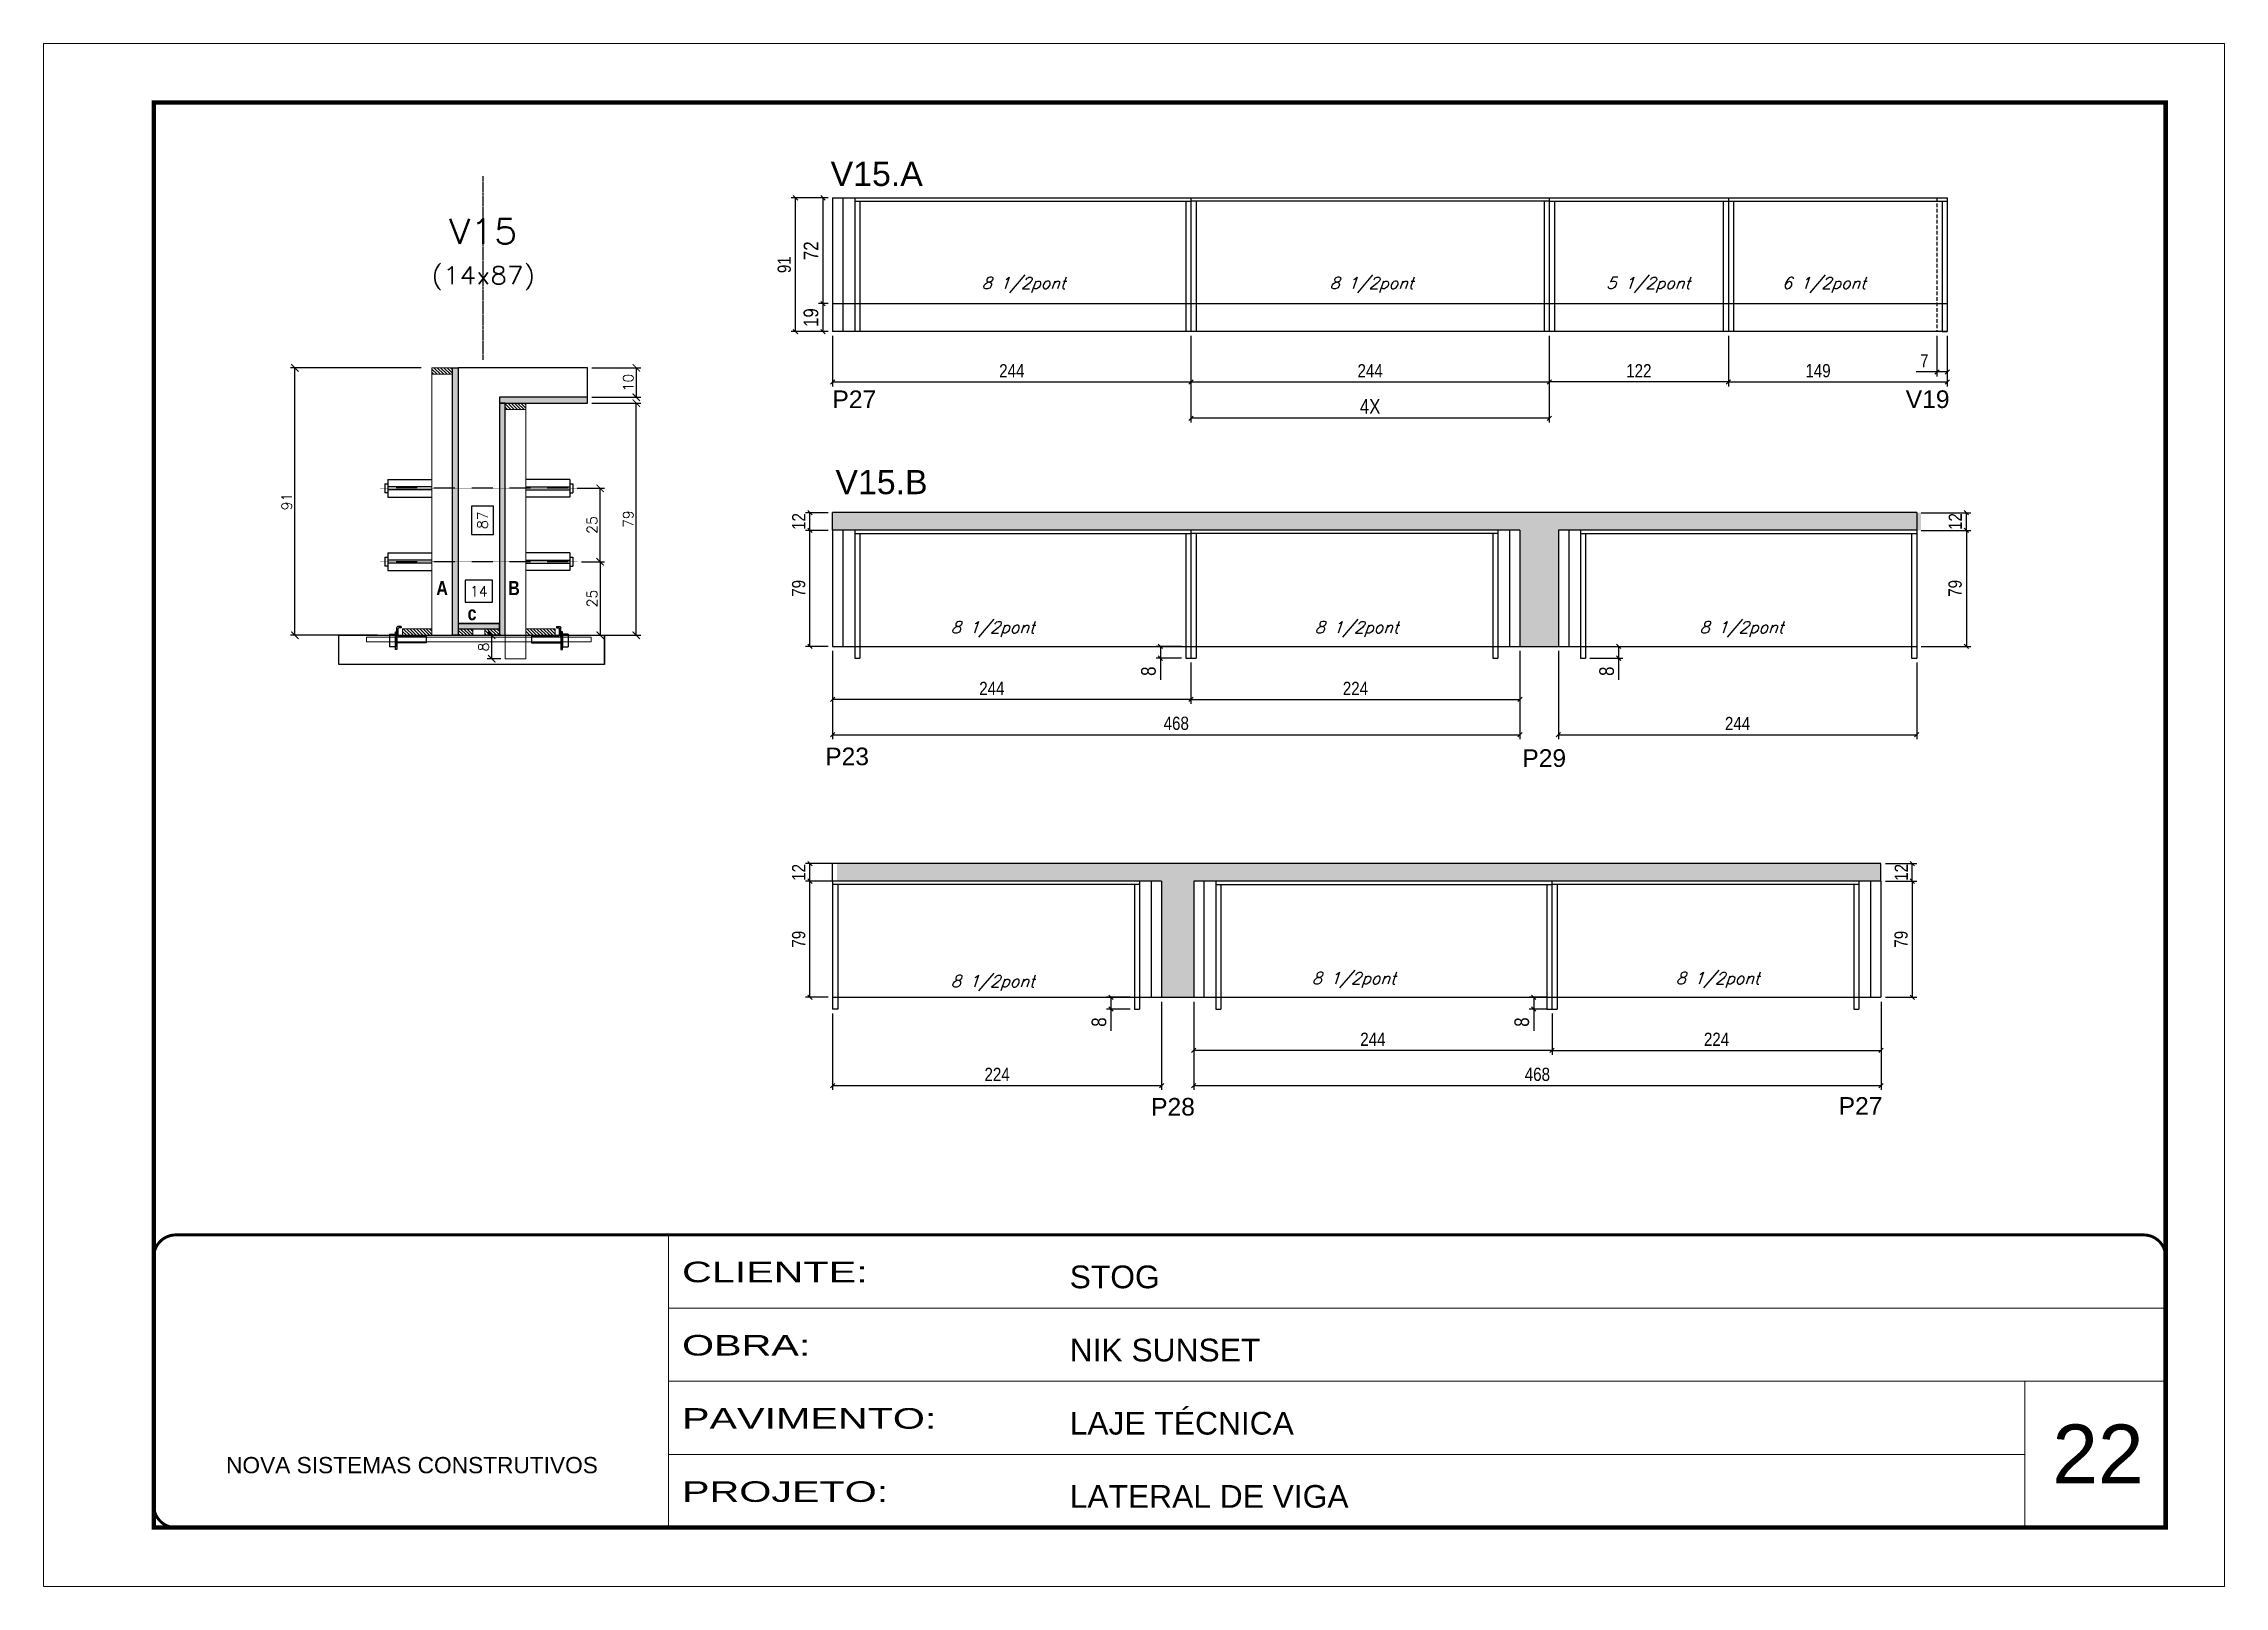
# Model space of a CAD drawing. Extents: x -10448 to -1189, y -11772 to 17235.
# Drawn here: x -8850 to -7365, y 10051 to 11101 of the extents above; entities that cross this region are included whole.
import ezdxf
from ezdxf.enums import TextEntityAlignment as Align

# ---------------------------------------------------------------- set-up
doc = ezdxf.new("R2010")
doc.units = 0
for name, pattern in [('CONTINUO', [0]), ('DASHED', [0.75, 0.5, -0.25]), ('HIDDEN', [0.375, 0.25, -0.125])]:
    doc.linetypes.add(name, pattern=pattern)
for name, color, linetype in [('5', 5, 'Continuous'), ('barrote', 251, 'Continuous'), ('COTA', 241, 'Continuous'), ('Cota Seção (2x)', 4, 'Continuous'), ('detalhes', 4, 'Continuous'), ('NOMENCLATURA', 7, 'Continuous'), ('Painéis', 200, 'Continuous'), ('presilha', 1, 'Continuous'), ('SARR_2.2x7', 40, 'Continuous'), ('SARR_3.5x7', 81, 'Continuous'), ('TENSOR', 3, 'Continuous'), ('texto', 7, 'Continuous'), ('Texto de Titulo', 7, 'Continuous'), ('Texto Qtd Sarr', 242, 'Continuous')]:
    doc.layers.add(name, color=color, linetype=linetype)
for name, color, linetype, lineweight in [('CARIMBO', 255, 'Continuous', 9), ('CONCRETO', 251, 'Continuous', 25), ('Folhas', 255, 'Continuous', 9), ('Hachura', 251, 'Continuous', 9), ('Madeira', 126, 'Continuous', 18), ('SARRAFO DE PRESSAO', 251, 'DASHED', 9), ('SCO-___-LAJ', 2, 'Continuous', 0), ('Texto Seção', 7, 'Continuous', 15)]:
    doc.layers.add(name, color=color, linetype=linetype, lineweight=lineweight)
doc.styles.add('ARIAL', font='arial.ttf')
doc.styles.add('COTA TECNICA', font='techl___.ttf', dxfattribs={"height": 10})
doc.styles.add('COTA TECNICA-50', font='techl___.ttf', dxfattribs={"height": 9})
doc.styles.add('Romans', font='romans.shx')
doc.styles.get("Standard").update_dxf_attribs({"font": 'arial.ttf'})
doc.styles.add('TECNICA', font='techb___.ttf', dxfattribs={"height": 10})
doc.styles.add('Tecnologia', font='')
doc.styles.get('Tecnologia').set_extended_font_data('Forgotten Futurist')
doc.dimstyles.new('COTA PAINEL-50', dxfattribs={"dimtxt": 9, "dimasz": 3, "dimexe": 3, "dimexo": 3, "dimgap": 3, "dimtad": 1, "dimdec": 1, "dimzin": 12, "dimdsep": 46, "dimtxsty": 'COTA TECNICA-50', "dimblk1": 'OBLIQUE', "dimblk2": 'OBLIQUE', "dimsah": 1, "dimcen": 0.9, "dimclrd": 4, "dimclre": 4, "dimclrt": 240, "dimadec": 1, "dimazin": 3, "dimtfac": 1, "dimtdec": 1, "dimtmove": 0, "dimatfit": 3, "dimfxl": 1, "dimtolj": 1, "dimtzin": 12, "dimarcsym": 0})
doc.dimstyles.new('Cota Seção (2x)', dxfattribs={"dimtxt": 7, "dimasz": 5, "dimexe": 3, "dimexo": 3, "dimgap": 2, "dimtad": 3, "dimdec": 1, "dimlfac": 0.5, "dimzin": 12, "dimdsep": 46, "dimtxsty": 'Romans', "dimblk": 'ARCHTICK', "dimcen": 0, "dimclrd": 4, "dimclre": 4, "dimclrt": 1, "dimadec": 1, "dimazin": 3, "dimtfac": 1, "dimtdec": 1, "dimtmove": 0, "dimatfit": 3, "dimldrblk": 'OBLIQUE', "dimfxl": 1, "dimtolj": 1, "dimtzin": 12, "dimarcsym": 0})
doc.dimstyles.new('Cota Seção interna', dxfattribs={"dimtxt": 7, "dimasz": 6, "dimexe": 0.18, "dimexo": 2, "dimgap": -4, "dimtad": 3, "dimdec": 1, "dimlfac": 0.5, "dimzin": 12, "dimdsep": 46, "dimtxsty": 'Romans', "dimblk": 'ARCHTICK', "dimcen": 0.09, "dimse1": 1, "dimse2": 1, "dimsd1": 1, "dimsd2": 1, "dimclrd": 180, "dimclre": 5, "dimclrt": 1, "dimadec": 0, "dimazin": 3, "dimtfac": 1, "dimtdec": 1, "dimtofl": 0, "dimtmove": 0, "dimatfit": 3, "dimldrblk": 'ARCHTICK', "dimfxl": 1, "dimtolj": 1, "dimtzin": 0, "dimarcsym": 0})
doc.dimstyles.new('PAINEL', dxfattribs={"dimtxt": 10, "dimasz": 3, "dimexe": 3, "dimexo": 3, "dimgap": 3, "dimtad": 1, "dimdec": 1, "dimzin": 12, "dimdsep": 46, "dimtxsty": 'COTA TECNICA', "dimblk1": 'OBLIQUE', "dimblk2": 'OBLIQUE', "dimsah": 1, "dimcen": 0.9, "dimclrd": 4, "dimclre": 4, "dimclrt": 240, "dimadec": 1, "dimazin": 3, "dimtfac": 1, "dimtdec": 1, "dimtmove": 0, "dimatfit": 3, "dimfxl": 1, "dimtolj": 1, "dimtzin": 12, "dimarcsym": 0})
pattern_1 = [(315, (14355.2247, 2469.0314), (1.12253202, 1.12253202), [])]

msp = doc.modelspace()

# ---------------------------------------------------------------- texts
at = {"layer": '5', "linetype": 'Continuous'}
for s, rotation, p in [('P27', 359.99996, (-8312.63, 10853.29)), ('V19', 359.99996, (-7581.76, 10853.36)), ('P23', 0.00004, (-8317.57, 10610.24)), ('P29', 0.00004, (-7842.86, 10609.09)), ('P28', 0.00004, (-8095.63, 10371.78)), ('P27', 0.00004, (-7627.46, 10372.34))]:
    msp.add_text(s, height=12, rotation=rotation, dxfattribs=at).set_placement(p)
at = {"layer": 'CARIMBO', "style": 'ARIAL'}
msp.add_text('22', height=40, dxfattribs=at).set_placement((-7481.92, 10121.5))
at = {"layer": 'detalhes', "style": 'TECNICA'}
for s, p in [('A', (-8582.4, 10726)), ('B', (-8533.46, 10726.01)), ('c', (-8561.1, 10708.91))]:
    msp.add_text(s, height=9.6, dxfattribs=at).set_placement(p)
at = {"layer": 'NOMENCLATURA', "linetype": 'Continuous'}
for s, p in [('V15.A', (-8313.87, 11004.48)), ('V15.B', (-8310.6, 10794.71))]:
    msp.add_text(s, height=16.5, dxfattribs=at).set_placement(p)
at = {"layer": 'texto', "color": 2, "char_height": 8, "attachment_point": 5, "style": 'Romans'}
for s, insert in [('{\\Q19;\\C256;8 1/2pont}', (-8182.42, 10937.11)), ('{\\Q19;\\C256;8 1/2pont}', (-7945.52, 10937.11)), ('{\\Q19;\\C256;5 1/2pont}', (-7757.13, 10937.11)), ('{\\Q19;\\C256;6 1/2pont}', (-7637.43, 10937.11)), ('{\\Q19;\\C256;8 1/2pont}', (-8203.46, 10702.8)), ('{\\Q19;\\C256;8 1/2pont}', (-7955.66, 10702.8)), ('{\\Q19;\\C256;8 1/2pont}', (-7693.62, 10702.8)), ('{\\Q19;\\C256;8 1/2pont}', (-7957.62, 10463.95)), ('{\\Q19;\\C256;8 1/2pont}', (-7709.81, 10463.95)), ('{\\Q19;\\C256;8 1/2pont}', (-8203.46, 10461.95))]:
    msp.add_mtext(s, dxfattribs=dict(at, insert=insert))

# ---------------------------------------------------------------- blocks, each defined once
blk = doc.blocks.new('9999999999')
at = {"color": 30, "linetype": 'CONTINUO'}
for p, q in [((98564.6, 34230.2), (98564.6, 34429.4)), ((98564.6, 34379.6), (99584, 34379.6)), ((98564.6, 34329.8), (99488, 34329.8)), ((99584, 34329.8), (99488, 34329.8)), ((99488, 34329.8), (99488, 34230.2)), ((98564.6, 34280), (99488, 34280))]:
    blk.add_line(p, q, dxfattribs=at)
at = {"color": 30, "linetype": 'CONTINUO', "const_width": 2}
blk.add_lwpolyline([(99584, 34230.2), (99584, 34414.4, 0.414214), (99569, 34429.4), (98229, 34429.4, 0.414214), (98214, 34414.4), (98214, 34245.2, 0.414214), (98229, 34230.2), (99584, 34230.2)], format="xyb", dxfattribs=at)
at = {"layer": 'Folhas'}
blk.add_lwpolyline([(98139, 34190.2), (99624, 34190.2), (99624, 35240.2), (98139, 35240.2)], close=True, dxfattribs=at)
at = {"layer": 'Folhas', "color": 30, "const_width": 3}
blk.add_lwpolyline([(98214, 34230.2), (99584, 34230.2), (99584, 35200.2), (98214, 35200.2)], close=True, dxfattribs=at)
at = {"color": 7, "linetype": 'Continuous', "ltscale": 5, "style": 'ARIAL'}
for s, height, p in [('STOG', 15.48, (98837.7, 34393.1)), ('NIK SUNSET', 15.48, (98837.7, 34343.3)), ('LAJE TÉCNICA', 15.483, (98837.7, 34293.5)), ('NOVA SISTEMAS CONSTRUTIVOS', 11.059, (98263.2, 34267.2)), ('LATERAL DE VIGA', 15.483, (98837.7, 34243.7))]:
    blk.add_text(s, height=height, dxfattribs=at).set_placement(p)
at = {"layer": 'Folhas', "color": 7, "style": 'Tecnologia', "width": 1.5}
for s, p in [('CLIENTE:', (98573.7, 34397.2)), ('OBRA:', (98573.7, 34347.3)), ('PAVIMENTO:', (98573.7, 34297.5)), ('PROJETO:', (98573.7, 34247.7))]:
    blk.add_text(s, height=14, dxfattribs=at).set_placement(p)
blk = doc.blocks.new('_ArchTick')
at = {"color": 0, "linetype": 'ByBlock', "const_width": 0.15}
blk.add_lwpolyline([(-0.5, -0.5), (0.5, 0.5)], dxfattribs=at)
blk = doc.blocks.new('*D633')
at = {"layer": 'COTA', "color": 4, "lineweight": -2, "transparency": 16777216}
for p, q in [((-8476.4, 10856.7), (-8443.2, 10856.7)), ((-8446.2, 10698.7), (-8446.2, 10856.7)), ((-8494, 10698.7), (-8443.2, 10698.7))]:
    blk.add_line(p, q, dxfattribs=at)
at = {"layer": 'Defpoints', "color": 0, "transparency": 16777216}
for p in [(-8479.4, 10856.7), (-8446.2, 10856.7), (-8497, 10698.7)]:
    blk.add_point(p, dxfattribs=at)
at = {"layer": 'COTA', "color": 4, "lineweight": -2, "transparency": 16777216, "xscale": 5, "yscale": 5, "zscale": 5}
for p, rotation in [((-8446.2, 10856.7), 90), ((-8446.2, 10698.7), 270)]:
    blk.add_blockref('_ArchTick', p, dxfattribs=dict(at, rotation=rotation))
at = {"layer": 'COTA', "color": 1, "transparency": 16777216, "insert": (-8451.7, 10777.7), "char_height": 7, "attachment_point": 5, "rotation": 90, "style": 'Romans'}
blk.add_mtext('\\A1;79', dxfattribs=at)
blk = doc.blocks.new('_Oblique')
at = {"color": 0, "linetype": 'ByBlock', "lineweight": -2}
blk.add_line((-0.5, -0.5), (0.5, 0.5), dxfattribs=at)
blk = doc.blocks.new('*D634')
at = {"layer": 'COTA', "color": 4, "lineweight": -2, "transparency": 16777216}
for p, q in [((-8476.4, 10880.7), (-8443.2, 10880.7)), ((-8446.2, 10880.7), (-8446.2, 10860.7)), ((-8476.4, 10860.7), (-8443.2, 10860.7))]:
    blk.add_line(p, q, dxfattribs=at)
at = {"layer": 'Defpoints', "color": 0, "transparency": 16777216}
for p in [(-8479.4, 10880.7), (-8479.4, 10860.7), (-8446.2, 10860.7)]:
    blk.add_point(p, dxfattribs=at)
at = {"layer": 'COTA', "color": 4, "lineweight": -2, "transparency": 16777216, "xscale": 5, "yscale": 5, "zscale": 5}
for p, rotation in [((-8446.2, 10880.7), 90), ((-8446.2, 10860.7), 270)]:
    blk.add_blockref('_ArchTick', p, dxfattribs=dict(at, rotation=rotation))
at = {"layer": 'COTA', "color": 1, "transparency": 16777216, "insert": (-8451.7, 10870.7), "char_height": 7, "attachment_point": 5, "rotation": 90, "style": 'Romans'}
blk.add_mtext('\\A1;10', dxfattribs=at)
blk = doc.blocks.new('*D635')
at = {"layer": 'COTA', "color": 4, "lineweight": -2, "transparency": 16777216}
for p, q in [((-8592.8, 10880.7), (-8681.7, 10880.7)), ((-8678.7, 10698.7), (-8678.7, 10880.7)), ((-8622.4, 10698.7), (-8681.7, 10698.7))]:
    blk.add_line(p, q, dxfattribs=at)
at = {"layer": 'Defpoints', "color": 0, "transparency": 16777216}
for p in [(-8678.7, 10880.7), (-8589.8, 10880.7), (-8619.4, 10698.7)]:
    blk.add_point(p, dxfattribs=at)
at = {"layer": 'COTA', "color": 4, "lineweight": -2, "transparency": 16777216, "xscale": 5, "yscale": 5, "zscale": 5}
for p, rotation in [((-8678.7, 10880.7), 90), ((-8678.7, 10698.7), 270)]:
    blk.add_blockref('_ArchTick', p, dxfattribs=dict(at, rotation=rotation))
at = {"layer": 'COTA', "color": 1, "transparency": 16777216, "insert": (-8684.2, 10789.7), "char_height": 7, "attachment_point": 5, "rotation": 90, "style": 'Romans'}
blk.add_mtext('\\A1;91', dxfattribs=at)
blk = doc.blocks.new('*D636')
at = {"layer": 'Cota Seção (2x)', "color": 180, "lineweight": -2, "transparency": 16777216}
for p, q in [((-8543.4, 10786.6), (-8558.4, 10786.6)), ((-8558.4, 10786.6), (-8558.4, 10767.3)), ((-8543.4, 10767.3), (-8543.4, 10786.6)), ((-8558.4, 10767.3), (-8543.4, 10767.3))]:
    blk.add_line(p, q, dxfattribs=at)
at = {"layer": 'Defpoints', "color": 0, "transparency": 16777216}
for p in [(-8567.4, 10880.7), (-8539.4, 10880.7), (-8567.4, 10706.7)]:
    blk.add_point(p, dxfattribs=at)
at = {"layer": 'Cota Seção (2x)', "color": 1, "transparency": 16777216, "insert": (-8550.9, 10777), "char_height": 7, "attachment_point": 5, "rotation": 90, "style": 'Romans'}
blk.add_mtext('\\A1;87', dxfattribs=at)
blk = doc.blocks.new('PRESILHA METÁLICA 1')
at = {"layer": 'presilha'}
for p, q in [((0, 13), (6, 13)), ((0, 13), (0, 0)), ((6, 0), (0, 0)), ((6, 15.5), (7.5, 15.5)), ((6, -2.5), (6, 15.5)), ((6, 13), (6, 0)), ((7.5, 10.6), (7.5, 19.9)), ((7.5, 15.5), (7.5, -2.5)), ((37.5, 4.1), (7.5, 4.1)), ((12, 21), (8.6, 21)), ((9, 11.6), (9, 18.9)), ((12, 19.5), (9.6, 19.5)), ((37.5, 11), (9.6, 11)), ((12, 21), (12, 19.5)), ((37.5, 11), (37.5, 4.1)), ((7.5, -2.5), (6, -2.5))]:
    blk.add_line(p, q, dxfattribs=at)
for centre, radius, start, end in [((8.6, 19.9), 1.14, 90, 180), ((9.6, 18.9), 0.57, 90, 180), ((9.6, 11.6), 0.57, 180, 270)]:
    blk.add_arc(centre, radius, start, end, dxfattribs=at)
blk = doc.blocks.new('titulo1')
at = {"layer": 'Defpoints', "color": 252, "linetype": 'HIDDEN', "ltscale": 2}
blk.add_line((0, 0), (0, 125), dxfattribs=at)
at = {"layer": 'Defpoints', "style": 'Romans', "oblique": 15}
blk.add_attdef('FOLHA', text='', height=10, dxfattribs=at).set_placement((0, 15.6), align=Align.MIDDLE_CENTER)
at = {"layer": 'Texto Qtd Sarr', "color": 3, "style": 'Romans', "oblique": 15}
for tag, height, p in [('TITULO', 17, (0, 71.4)), ('SEÇÃO', 12, (0, 41.5))]:
    blk.add_attdef(tag, text='', height=height, dxfattribs=at).set_placement(p, align=Align.MIDDLE_CENTER)
blk = doc.blocks.new('*D654')
at = {"layer": 'Cota Seção (2x)', "color": 180, "lineweight": -2, "transparency": 16777216}
for p, q in [((-8544.1, 10736.1), (-8562.7, 10736.1)), ((-8562.7, 10736.1), (-8562.7, 10721.1)), ((-8544.1, 10721.1), (-8544.1, 10736.1)), ((-8562.7, 10721.1), (-8544.1, 10721.1))]:
    blk.add_line(p, q, dxfattribs=at)
at = {"layer": 'Defpoints', "color": 0, "transparency": 16777216}
for p in [(-8567.4, 10717.1), (-8567.4, 10706.7), (-8539.4, 10706.7)]:
    blk.add_point(p, dxfattribs=at)
at = {"layer": 'Cota Seção (2x)', "color": 1, "transparency": 16777216, "insert": (-8553.4, 10728.6), "char_height": 7, "attachment_point": 5, "style": 'Romans'}
blk.add_mtext('\\A1;14', dxfattribs=at)
blk = doc.blocks.new('*D637')
at = {"layer": 'COTA', "color": 4, "linetype": 'ByBlock', "lineweight": -2, "transparency": 16777216}
for p, q in [((-8068.5, 10680.1), (-8068.5, 10652)), ((-7844.5, 10688.1), (-7844.5, 10652)), ((-8068.5, 10655), (-7844.5, 10655))]:
    blk.add_line(p, q, dxfattribs=at)
at = {"layer": 'Defpoints', "color": 0, "linetype": 'ByBlock', "transparency": 16777216}
for p in [(-8068.5, 10683.1), (-7844.5, 10691.1), (-7844.5, 10655)]:
    blk.add_point(p, dxfattribs=at)
at = {"layer": 'COTA', "color": 4, "linetype": 'ByBlock', "lineweight": -2, "transparency": 16777216, "xscale": 3, "yscale": 3, "zscale": 3, "rotation": 180}
blk.add_blockref('_Oblique', (-8068.5, 10655), dxfattribs=at)
at = {"layer": 'COTA', "color": 4, "linetype": 'ByBlock', "lineweight": -2, "transparency": 16777216, "xscale": 3, "yscale": 3, "zscale": 3}
blk.add_blockref('_Oblique', (-7844.5, 10655), dxfattribs=at)
at = {"layer": 'COTA', "color": 240, "linetype": 'ByBlock', "transparency": 16777216, "insert": (-7956.5, 10662.5), "char_height": 9, "attachment_point": 5, "style": 'COTA TECNICA-50'}
blk.add_mtext('\\A1;224', dxfattribs=at)
blk = doc.blocks.new('*D638')
at = {"layer": 'COTA', "color": 4, "linetype": 'ByBlock', "lineweight": -2, "transparency": 16777216}
for p, q in [((-8312.5, 10688.1), (-8312.5, 10652)), ((-8068.5, 10680.1), (-8068.5, 10652)), ((-8068.5, 10655), (-8312.5, 10655))]:
    blk.add_line(p, q, dxfattribs=at)
at = {"layer": 'Defpoints', "color": 0, "linetype": 'ByBlock', "transparency": 16777216}
for p in [(-8312.5, 10691.1), (-8068.5, 10683.1), (-8312.5, 10655)]:
    blk.add_point(p, dxfattribs=at)
at = {"layer": 'COTA', "color": 4, "linetype": 'ByBlock', "lineweight": -2, "transparency": 16777216, "xscale": 3, "yscale": 3, "zscale": 3, "rotation": 180}
blk.add_blockref('_Oblique', (-8312.5, 10655), dxfattribs=at)
at = {"layer": 'COTA', "color": 4, "linetype": 'ByBlock', "lineweight": -2, "transparency": 16777216, "xscale": 3, "yscale": 3, "zscale": 3}
blk.add_blockref('_Oblique', (-8068.5, 10655), dxfattribs=at)
at = {"layer": 'COTA', "color": 240, "linetype": 'ByBlock', "transparency": 16777216, "insert": (-8204.1, 10662.5), "char_height": 9, "attachment_point": 5, "style": 'COTA TECNICA-50'}
blk.add_mtext('\\A1;244', dxfattribs=at)
blk = doc.blocks.new('*D639')
at = {"layer": 'COTA', "color": 4, "linetype": 'ByBlock', "lineweight": -2, "transparency": 16777216}
for p, q in [((-8312.5, 10688.1), (-8312.5, 10628)), ((-7844.5, 10688.1), (-7844.5, 10628)), ((-8312.5, 10631), (-7844.5, 10631))]:
    blk.add_line(p, q, dxfattribs=at)
at = {"layer": 'Defpoints', "color": 0, "linetype": 'ByBlock', "transparency": 16777216}
for p in [(-8312.5, 10691.1), (-7844.5, 10691.1), (-7844.5, 10631)]:
    blk.add_point(p, dxfattribs=at)
at = {"layer": 'COTA', "color": 4, "linetype": 'ByBlock', "lineweight": -2, "transparency": 16777216, "xscale": 3, "yscale": 3, "zscale": 3, "rotation": 180}
blk.add_blockref('_Oblique', (-8312.5, 10631), dxfattribs=at)
at = {"layer": 'COTA', "color": 4, "linetype": 'ByBlock', "lineweight": -2, "transparency": 16777216, "xscale": 3, "yscale": 3, "zscale": 3}
blk.add_blockref('_Oblique', (-7844.5, 10631), dxfattribs=at)
at = {"layer": 'COTA', "color": 240, "linetype": 'ByBlock', "transparency": 16777216, "insert": (-8078.5, 10638.7), "char_height": 9, "attachment_point": 5, "style": 'COTA TECNICA-50'}
blk.add_mtext('\\A1;468', dxfattribs=at)
blk = doc.blocks.new('*D640')
at = {"layer": 'COTA', "color": 4, "linetype": 'ByBlock', "lineweight": -2, "transparency": 16777216}
for p, q in [((-7818.3, 10688.1), (-7818.3, 10628)), ((-7574.3, 10680.1), (-7574.3, 10628)), ((-7818.3, 10631), (-7574.3, 10631))]:
    blk.add_line(p, q, dxfattribs=at)
at = {"layer": 'Defpoints', "color": 0, "linetype": 'ByBlock', "transparency": 16777216}
for p in [(-7818.3, 10691.1), (-7574.3, 10683.1), (-7574.3, 10631)]:
    blk.add_point(p, dxfattribs=at)
at = {"layer": 'COTA', "color": 4, "linetype": 'ByBlock', "lineweight": -2, "transparency": 16777216, "xscale": 3, "yscale": 3, "zscale": 3, "rotation": 180}
blk.add_blockref('_Oblique', (-7818.3, 10631), dxfattribs=at)
at = {"layer": 'COTA', "color": 4, "linetype": 'ByBlock', "lineweight": -2, "transparency": 16777216, "xscale": 3, "yscale": 3, "zscale": 3}
blk.add_blockref('_Oblique', (-7574.3, 10631), dxfattribs=at)
at = {"layer": 'COTA', "color": 240, "linetype": 'ByBlock', "transparency": 16777216, "insert": (-7696.3, 10638.6), "char_height": 9, "attachment_point": 5, "style": 'COTA TECNICA-50'}
blk.add_mtext('\\A1;244', dxfattribs=at)
blk = doc.blocks.new('*D641')
at = {"layer": 'COTA', "color": 4, "linetype": 'ByBlock', "lineweight": -2, "transparency": 16777216}
for p, q in [((-8312.5, 10441.3), (-8312.5, 10389.2)), ((-8088.5, 10449.3), (-8088.5, 10389.2)), ((-8312.5, 10392.2), (-8088.5, 10392.2))]:
    blk.add_line(p, q, dxfattribs=at)
at = {"layer": 'Defpoints', "color": 0, "linetype": 'ByBlock', "transparency": 16777216}
for p in [(-8312.5, 10444.3), (-8088.5, 10452.3), (-8088.5, 10392.2)]:
    blk.add_point(p, dxfattribs=at)
at = {"layer": 'COTA', "color": 4, "linetype": 'ByBlock', "lineweight": -2, "transparency": 16777216, "xscale": 3, "yscale": 3, "zscale": 3, "rotation": 180}
blk.add_blockref('_Oblique', (-8312.5, 10392.2), dxfattribs=at)
at = {"layer": 'COTA', "color": 4, "linetype": 'ByBlock', "lineweight": -2, "transparency": 16777216, "xscale": 3, "yscale": 3, "zscale": 3}
blk.add_blockref('_Oblique', (-8088.5, 10392.2), dxfattribs=at)
at = {"layer": 'COTA', "color": 240, "linetype": 'ByBlock', "transparency": 16777216, "insert": (-8200.5, 10399.8), "char_height": 9, "attachment_point": 5, "style": 'COTA TECNICA-50'}
blk.add_mtext('\\A1;224', dxfattribs=at)
blk = doc.blocks.new('*D642')
at = {"layer": 'COTA', "color": 4, "linetype": 'ByBlock', "lineweight": -2, "transparency": 16777216}
for p, q in [((-8066.6, 10449.3), (-8066.6, 10413.1)), ((-7822.6, 10441.3), (-7822.6, 10413.1)), ((-7822.6, 10416.1), (-8066.6, 10416.1))]:
    blk.add_line(p, q, dxfattribs=at)
at = {"layer": 'Defpoints', "color": 0, "linetype": 'ByBlock', "transparency": 16777216}
for p in [(-8066.6, 10452.3), (-7822.6, 10444.3), (-8066.6, 10416.1)]:
    blk.add_point(p, dxfattribs=at)
at = {"layer": 'COTA', "color": 4, "linetype": 'ByBlock', "lineweight": -2, "transparency": 16777216, "xscale": 3, "yscale": 3, "zscale": 3, "rotation": 180}
blk.add_blockref('_Oblique', (-8066.6, 10416.1), dxfattribs=at)
at = {"layer": 'COTA', "color": 4, "linetype": 'ByBlock', "lineweight": -2, "transparency": 16777216, "xscale": 3, "yscale": 3, "zscale": 3}
blk.add_blockref('_Oblique', (-7822.6, 10416.1), dxfattribs=at)
at = {"layer": 'COTA', "color": 240, "linetype": 'ByBlock', "transparency": 16777216, "insert": (-7944.6, 10423.7), "char_height": 9, "attachment_point": 5, "style": 'COTA TECNICA-50'}
blk.add_mtext('\\A1;244', dxfattribs=at)
blk = doc.blocks.new('*D643')
at = {"layer": 'COTA', "color": 4, "linetype": 'ByBlock', "lineweight": -2, "transparency": 16777216}
for p, q in [((-8066.6, 10449.3), (-8066.6, 10389.2)), ((-7598.6, 10449.3), (-7598.6, 10389.2)), ((-8066.6, 10392.2), (-7598.6, 10392.2))]:
    blk.add_line(p, q, dxfattribs=at)
at = {"layer": 'Defpoints', "color": 0, "linetype": 'ByBlock', "transparency": 16777216}
for p in [(-8066.6, 10452.3), (-7598.6, 10452.3), (-7598.6, 10392.2)]:
    blk.add_point(p, dxfattribs=at)
at = {"layer": 'COTA', "color": 4, "linetype": 'ByBlock', "lineweight": -2, "transparency": 16777216, "xscale": 3, "yscale": 3, "zscale": 3, "rotation": 180}
blk.add_blockref('_Oblique', (-8066.6, 10392.2), dxfattribs=at)
at = {"layer": 'COTA', "color": 4, "linetype": 'ByBlock', "lineweight": -2, "transparency": 16777216, "xscale": 3, "yscale": 3, "zscale": 3}
blk.add_blockref('_Oblique', (-7598.6, 10392.2), dxfattribs=at)
at = {"layer": 'COTA', "color": 240, "linetype": 'ByBlock', "transparency": 16777216, "insert": (-7832.6, 10399.8), "char_height": 9, "attachment_point": 5, "style": 'COTA TECNICA-50'}
blk.add_mtext('\\A1;468', dxfattribs=at)
blk = doc.blocks.new('*D644')
at = {"layer": 'COTA', "color": 4, "linetype": 'ByBlock', "lineweight": -2, "transparency": 16777216}
for p, q in [((-8312.3, 10531.3), (-8331, 10531.3)), ((-8328, 10452.3), (-8328, 10531.3)), ((-8315.5, 10452.3), (-8331, 10452.3))]:
    blk.add_line(p, q, dxfattribs=at)
at = {"layer": 'Defpoints', "color": 0, "linetype": 'ByBlock', "transparency": 16777216}
for p in [(-8328, 10531.3), (-8309.3, 10531.3), (-8312.5, 10452.3)]:
    blk.add_point(p, dxfattribs=at)
at = {"layer": 'COTA', "color": 4, "linetype": 'ByBlock', "lineweight": -2, "transparency": 16777216, "xscale": 3, "yscale": 3, "zscale": 3}
for p, rotation in [((-8328, 10531.3), 90), ((-8328, 10452.3), 270)]:
    blk.add_blockref('_Oblique', p, dxfattribs=dict(at, rotation=rotation))
at = {"layer": 'COTA', "color": 240, "linetype": 'ByBlock', "transparency": 16777216, "insert": (-8335.6, 10491.8), "char_height": 9, "attachment_point": 5, "rotation": 90, "style": 'COTA TECNICA-50'}
blk.add_mtext('\\A1;79', dxfattribs=at)
blk = doc.blocks.new('*D645')
at = {"layer": 'COTA', "color": 4, "linetype": 'ByBlock', "lineweight": -2, "transparency": 16777216}
for p, q in [((-8312.3, 10543.3), (-8331, 10543.3)), ((-8312.3, 10531.3), (-8331, 10531.3)), ((-8328, 10531.3), (-8328, 10543.3))]:
    blk.add_line(p, q, dxfattribs=at)
at = {"layer": 'Defpoints', "color": 0, "linetype": 'ByBlock', "transparency": 16777216}
for p in [(-8328, 10543.3), (-8309.3, 10543.3), (-8309.3, 10531.3)]:
    blk.add_point(p, dxfattribs=at)
at = {"layer": 'COTA', "color": 4, "linetype": 'ByBlock', "lineweight": -2, "transparency": 16777216, "xscale": 3, "yscale": 3, "zscale": 3}
for p, rotation in [((-8328, 10543.3), 90), ((-8328, 10531.3), 270)]:
    blk.add_blockref('_Oblique', p, dxfattribs=dict(at, rotation=rotation))
at = {"layer": 'COTA', "color": 240, "linetype": 'ByBlock', "transparency": 16777216, "insert": (-8335.6, 10537.3), "char_height": 9, "attachment_point": 5, "rotation": 90, "style": 'COTA TECNICA-50'}
blk.add_mtext('\\A1;12', dxfattribs=at)
blk = doc.blocks.new('*D646')
at = {"layer": 'COTA', "color": 4, "linetype": 'ByBlock', "lineweight": -2, "transparency": 16777216}
for p, q in [((-7822.6, 10441.3), (-7822.6, 10413.1)), ((-7598.6, 10449.3), (-7598.6, 10413.1)), ((-7822.6, 10416.1), (-7598.6, 10416.1))]:
    blk.add_line(p, q, dxfattribs=at)
at = {"layer": 'Defpoints', "color": 0, "linetype": 'ByBlock', "transparency": 16777216}
for p in [(-7822.6, 10444.3), (-7598.6, 10452.3), (-7598.6, 10416.1)]:
    blk.add_point(p, dxfattribs=at)
at = {"layer": 'COTA', "color": 4, "linetype": 'ByBlock', "lineweight": -2, "transparency": 16777216, "xscale": 3, "yscale": 3, "zscale": 3, "rotation": 180}
blk.add_blockref('_Oblique', (-7822.6, 10416.1), dxfattribs=at)
at = {"layer": 'COTA', "color": 4, "linetype": 'ByBlock', "lineweight": -2, "transparency": 16777216, "xscale": 3, "yscale": 3, "zscale": 3}
blk.add_blockref('_Oblique', (-7598.6, 10416.1), dxfattribs=at)
at = {"layer": 'COTA', "color": 240, "linetype": 'ByBlock', "transparency": 16777216, "insert": (-7710.6, 10423.7), "char_height": 9, "attachment_point": 5, "style": 'COTA TECNICA-50'}
blk.add_mtext('\\A1;224', dxfattribs=at)
blk = doc.blocks.new('*D655')
at = {"layer": 'COTA', "color": 4, "linetype": 'ByBlock', "lineweight": -2, "transparency": 16777216}
for p, q in [((-7595.6, 10531.3), (-7574.3, 10531.3)), ((-7577.3, 10531.3), (-7577.3, 10452.3)), ((-7595.6, 10452.3), (-7574.3, 10452.3))]:
    blk.add_line(p, q, dxfattribs=at)
at = {"layer": 'Defpoints', "color": 0, "linetype": 'ByBlock', "transparency": 16777216}
for p in [(-7598.6, 10531.3), (-7598.6, 10452.3), (-7577.3, 10452.3)]:
    blk.add_point(p, dxfattribs=at)
at = {"layer": 'COTA', "color": 4, "linetype": 'ByBlock', "lineweight": -2, "transparency": 16777216, "xscale": 3, "yscale": 3, "zscale": 3}
for p, rotation in [((-7577.3, 10531.3), 90), ((-7577.3, 10452.3), 270)]:
    blk.add_blockref('_Oblique', p, dxfattribs=dict(at, rotation=rotation))
at = {"layer": 'COTA', "color": 240, "linetype": 'ByBlock', "transparency": 16777216, "insert": (-7584.9, 10491.8), "char_height": 9, "attachment_point": 5, "rotation": 90, "style": 'COTA TECNICA-50'}
blk.add_mtext('\\A1;79', dxfattribs=at)
blk = doc.blocks.new('*D656')
at = {"layer": 'COTA', "color": 4, "linetype": 'ByBlock', "lineweight": -2, "transparency": 16777216}
for p, q in [((-7571.3, 10770.1), (-7537.5, 10770.1)), ((-7540.5, 10770.1), (-7540.5, 10691.1)), ((-7571.3, 10691.1), (-7537.5, 10691.1))]:
    blk.add_line(p, q, dxfattribs=at)
at = {"layer": 'Defpoints', "color": 0, "linetype": 'ByBlock', "transparency": 16777216}
for p in [(-7574.3, 10770.1), (-7574.3, 10691.1), (-7540.5, 10691.1)]:
    blk.add_point(p, dxfattribs=at)
at = {"layer": 'COTA', "color": 4, "linetype": 'ByBlock', "lineweight": -2, "transparency": 16777216, "xscale": 3, "yscale": 3, "zscale": 3}
for p, rotation in [((-7540.5, 10770.1), 90), ((-7540.5, 10691.1), 270)]:
    blk.add_blockref('_Oblique', p, dxfattribs=dict(at, rotation=rotation))
at = {"layer": 'COTA', "color": 240, "linetype": 'ByBlock', "transparency": 16777216, "insert": (-7548.1, 10730.6), "char_height": 9, "attachment_point": 5, "rotation": 90, "style": 'COTA TECNICA-50'}
blk.add_mtext('\\A1;79', dxfattribs=at)
blk = doc.blocks.new('*D647')
at = {"layer": 'COTA', "color": 4, "linetype": 'ByBlock', "lineweight": -2, "transparency": 16777216}
for p, q in [((-8315.5, 10770.1), (-8331, 10770.1)), ((-8328, 10691.1), (-8328, 10770.1)), ((-8315.5, 10691.1), (-8331, 10691.1))]:
    blk.add_line(p, q, dxfattribs=at)
at = {"layer": 'Defpoints', "color": 0, "linetype": 'ByBlock', "transparency": 16777216}
for p in [(-8328, 10770.1), (-8312.5, 10770.1), (-8312.5, 10691.1)]:
    blk.add_point(p, dxfattribs=at)
at = {"layer": 'COTA', "color": 4, "linetype": 'ByBlock', "lineweight": -2, "transparency": 16777216, "xscale": 3, "yscale": 3, "zscale": 3}
for p, rotation in [((-8328, 10770.1), 90), ((-8328, 10691.1), 270)]:
    blk.add_blockref('_Oblique', p, dxfattribs=dict(at, rotation=rotation))
at = {"layer": 'COTA', "color": 240, "linetype": 'ByBlock', "transparency": 16777216, "insert": (-8335.6, 10730.6), "char_height": 9, "attachment_point": 5, "rotation": 90, "style": 'COTA TECNICA-50'}
blk.add_mtext('\\A1;79', dxfattribs=at)
blk = doc.blocks.new('*D648')
at = {"layer": 'COTA', "color": 4, "linetype": 'ByBlock', "lineweight": -2, "transparency": 16777216}
for p, q in [((-8315.5, 10782.1), (-8331, 10782.1)), ((-8328, 10770.1), (-8328, 10782.1)), ((-8315.5, 10770.1), (-8331, 10770.1))]:
    blk.add_line(p, q, dxfattribs=at)
at = {"layer": 'Defpoints', "color": 0, "linetype": 'ByBlock', "transparency": 16777216}
for p in [(-8328, 10782.1), (-8312.5, 10782.1), (-8312.5, 10770.1)]:
    blk.add_point(p, dxfattribs=at)
at = {"layer": 'COTA', "color": 4, "linetype": 'ByBlock', "lineweight": -2, "transparency": 16777216, "xscale": 3, "yscale": 3, "zscale": 3}
for p, rotation in [((-8328, 10782.1), 90), ((-8328, 10770.1), 270)]:
    blk.add_blockref('_Oblique', p, dxfattribs=dict(at, rotation=rotation))
at = {"layer": 'COTA', "color": 240, "linetype": 'ByBlock', "transparency": 16777216, "insert": (-8335.6, 10776.1), "char_height": 9, "attachment_point": 5, "rotation": 90, "style": 'COTA TECNICA-50'}
blk.add_mtext('\\A1;12', dxfattribs=at)
blk = doc.blocks.new('*D649')
at = {"layer": 'COTA', "color": 4, "linetype": 'ByBlock', "lineweight": -2, "transparency": 16777216}
for p, q in [((-7824.5, 10902.4), (-7824.5, 10868.1)), ((-7702.5, 10902.4), (-7702.5, 10868.1)), ((-7702.5, 10871.1), (-7824.5, 10871.1))]:
    blk.add_line(p, q, dxfattribs=at)
at = {"layer": 'Defpoints', "color": 0, "linetype": 'ByBlock', "transparency": 16777216}
for p in [(-7824.5, 10905.4), (-7702.5, 10905.4), (-7824.5, 10871.1)]:
    blk.add_point(p, dxfattribs=at)
at = {"layer": 'COTA', "color": 4, "linetype": 'ByBlock', "lineweight": -2, "transparency": 16777216, "xscale": 3, "yscale": 3, "zscale": 3, "rotation": 180}
blk.add_blockref('_Oblique', (-7824.5, 10871.1), dxfattribs=at)
at = {"layer": 'COTA', "color": 4, "linetype": 'ByBlock', "lineweight": -2, "transparency": 16777216, "xscale": 3, "yscale": 3, "zscale": 3}
blk.add_blockref('_Oblique', (-7702.5, 10871.1), dxfattribs=at)
at = {"layer": 'COTA', "color": 240, "linetype": 'ByBlock', "transparency": 16777216, "insert": (-7763.5, 10878.7), "char_height": 9, "attachment_point": 5, "style": 'COTA TECNICA-50'}
blk.add_mtext('\\A1;122', dxfattribs=at)
blk = doc.blocks.new('*D650')
at = {"layer": 'COTA', "color": 4, "linetype": 'ByBlock', "lineweight": -2, "transparency": 16777216}
for p, q in [((-7702.5, 10902.4), (-7702.5, 10868.1)), ((-7553.5, 10902.4), (-7553.5, 10868.1)), ((-7702.5, 10871.1), (-7553.5, 10871.1))]:
    blk.add_line(p, q, dxfattribs=at)
at = {"layer": 'Defpoints', "color": 0, "linetype": 'ByBlock', "transparency": 16777216}
for p in [(-7702.5, 10905.4), (-7553.5, 10905.4), (-7553.5, 10871.1)]:
    blk.add_point(p, dxfattribs=at)
at = {"layer": 'COTA', "color": 4, "linetype": 'ByBlock', "lineweight": -2, "transparency": 16777216, "xscale": 3, "yscale": 3, "zscale": 3, "rotation": 180}
blk.add_blockref('_Oblique', (-7702.5, 10871.1), dxfattribs=at)
at = {"layer": 'COTA', "color": 4, "linetype": 'ByBlock', "lineweight": -2, "transparency": 16777216, "xscale": 3, "yscale": 3, "zscale": 3}
blk.add_blockref('_Oblique', (-7553.5, 10871.1), dxfattribs=at)
at = {"layer": 'COTA', "color": 240, "linetype": 'ByBlock', "transparency": 16777216, "insert": (-7641.5, 10878.7), "char_height": 9, "attachment_point": 5, "style": 'COTA TECNICA-50'}
blk.add_mtext('\\A1;149', dxfattribs=at)
blk = doc.blocks.new('*D651')
at = {"layer": 'COTA', "color": 4, "linetype": 'ByBlock', "lineweight": -2, "transparency": 16777216}
for p, q in [((-8068.5, 10902.4), (-8068.5, 10868.1)), ((-7824.5, 10902.4), (-7824.5, 10868.1)), ((-8068.5, 10871.1), (-7824.5, 10871.1))]:
    blk.add_line(p, q, dxfattribs=at)
at = {"layer": 'Defpoints', "color": 0, "linetype": 'ByBlock', "transparency": 16777216}
for p in [(-8068.5, 10905.4), (-7824.5, 10905.4), (-7824.5, 10871.1)]:
    blk.add_point(p, dxfattribs=at)
at = {"layer": 'COTA', "color": 4, "linetype": 'ByBlock', "lineweight": -2, "transparency": 16777216, "xscale": 3, "yscale": 3, "zscale": 3, "rotation": 180}
blk.add_blockref('_Oblique', (-8068.5, 10871.1), dxfattribs=at)
at = {"layer": 'COTA', "color": 4, "linetype": 'ByBlock', "lineweight": -2, "transparency": 16777216, "xscale": 3, "yscale": 3, "zscale": 3}
blk.add_blockref('_Oblique', (-7824.5, 10871.1), dxfattribs=at)
at = {"layer": 'COTA', "color": 240, "linetype": 'ByBlock', "transparency": 16777216, "insert": (-7946.5, 10878.7), "char_height": 9, "attachment_point": 5, "style": 'COTA TECNICA-50'}
blk.add_mtext('\\A1;244', dxfattribs=at)
blk = doc.blocks.new('*D652')
at = {"layer": 'COTA', "color": 4, "linetype": 'ByBlock', "lineweight": -2, "transparency": 16777216}
for p, q in [((-8312.5, 10902.4), (-8312.5, 10868.1)), ((-8068.5, 10902.4), (-8068.5, 10868.1)), ((-8312.5, 10871.1), (-8068.5, 10871.1))]:
    blk.add_line(p, q, dxfattribs=at)
at = {"layer": 'Defpoints', "color": 0, "linetype": 'ByBlock', "transparency": 16777216}
for p in [(-8312.5, 10905.4), (-8068.5, 10905.4), (-8068.5, 10871.1)]:
    blk.add_point(p, dxfattribs=at)
at = {"layer": 'COTA', "color": 4, "linetype": 'ByBlock', "lineweight": -2, "transparency": 16777216, "xscale": 3, "yscale": 3, "zscale": 3, "rotation": 180}
blk.add_blockref('_Oblique', (-8312.5, 10871.1), dxfattribs=at)
at = {"layer": 'COTA', "color": 4, "linetype": 'ByBlock', "lineweight": -2, "transparency": 16777216, "xscale": 3, "yscale": 3, "zscale": 3}
blk.add_blockref('_Oblique', (-8068.5, 10871.1), dxfattribs=at)
at = {"layer": 'COTA', "color": 240, "linetype": 'ByBlock', "transparency": 16777216, "insert": (-8190.5, 10878.7), "char_height": 9, "attachment_point": 5, "style": 'COTA TECNICA-50'}
blk.add_mtext('\\A1;244', dxfattribs=at)
blk = doc.blocks.new('*D657')
at = {"layer": 'COTA', "color": 4, "linetype": 'ByBlock', "lineweight": -2, "transparency": 16777216}
for p, q in [((-8315.5, 10996.4), (-8340.8, 10996.4)), ((-8337.8, 10905.4), (-8337.8, 10996.4)), ((-8315.5, 10905.4), (-8340.8, 10905.4))]:
    blk.add_line(p, q, dxfattribs=at)
at = {"layer": 'Defpoints', "color": 0, "linetype": 'ByBlock', "transparency": 16777216}
for p in [(-8337.8, 10996.4), (-8312.5, 10996.4), (-8312.5, 10905.4)]:
    blk.add_point(p, dxfattribs=at)
at = {"layer": 'COTA', "color": 4, "linetype": 'ByBlock', "lineweight": -2, "transparency": 16777216, "xscale": 3, "yscale": 3, "zscale": 3}
for p, rotation in [((-8337.8, 10996.4), 90), ((-8337.8, 10905.4), 270)]:
    blk.add_blockref('_Oblique', p, dxfattribs=dict(at, rotation=rotation))
at = {"layer": 'COTA', "color": 240, "linetype": 'ByBlock', "transparency": 16777216, "insert": (-8345.4, 10950.9), "char_height": 9, "attachment_point": 5, "rotation": 90, "style": 'COTA TECNICA-50'}
blk.add_mtext('\\A1;91', dxfattribs=at)
blk = doc.blocks.new('*D658')
at = {"layer": 'COTA', "color": 4, "linetype": 'ByBlock', "lineweight": -2, "transparency": 16777216}
for p, q in [((-7571.3, 10782.1), (-7537.5, 10782.1)), ((-7540.5, 10770.1), (-7540.5, 10782.1)), ((-7571.3, 10770.1), (-7537.5, 10770.1))]:
    blk.add_line(p, q, dxfattribs=at)
at = {"layer": 'Defpoints', "color": 0, "linetype": 'ByBlock', "transparency": 16777216}
for p in [(-7574.3, 10782.1), (-7540.5, 10782.1), (-7574.3, 10770.1)]:
    blk.add_point(p, dxfattribs=at)
at = {"layer": 'COTA', "color": 4, "linetype": 'ByBlock', "lineweight": -2, "transparency": 16777216, "xscale": 3, "yscale": 3, "zscale": 3}
for p, rotation in [((-7540.5, 10782.1), 90), ((-7540.5, 10770.1), 270)]:
    blk.add_blockref('_Oblique', p, dxfattribs=dict(at, rotation=rotation))
at = {"layer": 'COTA', "color": 240, "linetype": 'ByBlock', "transparency": 16777216, "insert": (-7548, 10776.1), "char_height": 9, "attachment_point": 5, "rotation": 90, "style": 'COTA TECNICA-50'}
blk.add_mtext('\\A1;12', dxfattribs=at)
blk = doc.blocks.new('*D653')
at = {"layer": 'COTA', "color": 4, "linetype": 'ByBlock', "lineweight": -2, "transparency": 16777216}
for p, q in [((-7595.6, 10543.3), (-7574.3, 10543.3)), ((-7595.6, 10531.3), (-7574.3, 10531.3)), ((-7577.3, 10531.3), (-7577.3, 10543.3))]:
    blk.add_line(p, q, dxfattribs=at)
at = {"layer": 'Defpoints', "color": 0, "linetype": 'ByBlock', "transparency": 16777216}
for p in [(-7598.6, 10543.3), (-7598.6, 10531.3), (-7577.3, 10543.3)]:
    blk.add_point(p, dxfattribs=at)
at = {"layer": 'COTA', "color": 4, "linetype": 'ByBlock', "lineweight": -2, "transparency": 16777216, "xscale": 3, "yscale": 3, "zscale": 3}
for p, rotation in [((-7577.3, 10543.3), 90), ((-7577.3, 10531.3), 270)]:
    blk.add_blockref('_Oblique', p, dxfattribs=dict(at, rotation=rotation))
at = {"layer": 'COTA', "color": 240, "linetype": 'ByBlock', "transparency": 16777216, "insert": (-7584.8, 10537.3), "char_height": 9, "attachment_point": 5, "rotation": 90, "style": 'COTA TECNICA-50'}
blk.add_mtext('\\A1;12', dxfattribs=at)
blk = doc.blocks.new('*D632')
at = {"layer": 'COTA', "color": 4, "linetype": 'ByBlock', "lineweight": -2, "transparency": 16777216}
for p, q in [((-7560.5, 10902.4), (-7560.5, 10874.9)), ((-7553.5, 10902.4), (-7553.5, 10874.9)), ((-7560.5, 10877.9), (-7574.6, 10877.9)), ((-7553.5, 10877.9), (-7560.5, 10877.9))]:
    blk.add_line(p, q, dxfattribs=at)
at = {"layer": 'Defpoints', "color": 0, "linetype": 'ByBlock', "transparency": 16777216}
for p in [(-7560.5, 10905.4), (-7553.5, 10905.4), (-7560.5, 10877.9)]:
    blk.add_point(p, dxfattribs=at)
at = {"layer": 'COTA', "color": 4, "linetype": 'ByBlock', "lineweight": -2, "transparency": 16777216, "xscale": 3, "yscale": 3, "zscale": 3, "rotation": 180}
blk.add_blockref('_Oblique', (-7560.5, 10877.9), dxfattribs=at)
at = {"layer": 'COTA', "color": 4, "linetype": 'ByBlock', "lineweight": -2, "transparency": 16777216, "xscale": 3, "yscale": 3, "zscale": 3}
blk.add_blockref('_Oblique', (-7553.5, 10877.9), dxfattribs=at)
at = {"layer": 'COTA', "color": 240, "linetype": 'ByBlock', "transparency": 16777216, "insert": (-7569.1, 10885.5), "char_height": 9, "attachment_point": 5, "style": 'COTA TECNICA-50'}
blk.add_mtext('\\A1;7', dxfattribs=at)
blk = doc.blocks.new('*D659')
at = {"layer": 'COTA', "color": 4, "lineweight": -2, "transparency": 16777216}
for p, q in [((-8483.4, 10748.7), (-8467.8, 10748.7)), ((-8470.8, 10748.7), (-8470.8, 10698.7)), ((-8498.4, 10698.7), (-8467.8, 10698.7))]:
    blk.add_line(p, q, dxfattribs=at)
at = {"layer": 'Defpoints', "color": 0, "transparency": 16777216}
for p in [(-8486.4, 10748.7), (-8501.4, 10698.7), (-8470.8, 10698.7)]:
    blk.add_point(p, dxfattribs=at)
at = {"layer": 'COTA', "color": 4, "lineweight": -2, "transparency": 16777216, "xscale": 5, "yscale": 5, "zscale": 5}
for p, rotation in [((-8470.8, 10748.7), 90), ((-8470.8, 10698.7), 270)]:
    blk.add_blockref('_ArchTick', p, dxfattribs=dict(at, rotation=rotation))
at = {"layer": 'COTA', "color": 1, "transparency": 16777216, "insert": (-8476.3, 10723.7), "char_height": 7, "attachment_point": 5, "rotation": 90, "style": 'Romans'}
blk.add_mtext('\\A1;25', dxfattribs=at)
blk = doc.blocks.new('*D660')
at = {"layer": 'COTA', "color": 4, "lineweight": -2, "transparency": 16777216}
for p, q in [((-8486.4, 10798.7), (-8467.8, 10798.7)), ((-8470.8, 10748.7), (-8470.8, 10798.7)), ((-8483.4, 10748.7), (-8467.8, 10748.7))]:
    blk.add_line(p, q, dxfattribs=at)
at = {"layer": 'Defpoints', "color": 0, "transparency": 16777216}
for p in [(-8489.4, 10798.7), (-8470.8, 10798.7), (-8486.4, 10748.7)]:
    blk.add_point(p, dxfattribs=at)
at = {"layer": 'COTA', "color": 4, "lineweight": -2, "transparency": 16777216, "xscale": 5, "yscale": 5, "zscale": 5}
for p, rotation in [((-8470.8, 10798.7), 90), ((-8470.8, 10748.7), 270)]:
    blk.add_blockref('_ArchTick', p, dxfattribs=dict(at, rotation=rotation))
at = {"layer": 'COTA', "color": 1, "transparency": 16777216, "insert": (-8476.3, 10773.7), "char_height": 7, "attachment_point": 5, "rotation": 90, "style": 'Romans'}
blk.add_mtext('\\A1;25', dxfattribs=at)
blk = doc.blocks.new('*D661')
at = {"layer": 'COTA', "color": 4, "lineweight": -2, "transparency": 16777216}
for p, q in [((-8068.5, 10902.4), (-8068.5, 10843.4)), ((-7824.5, 10902.4), (-7824.5, 10843.4)), ((-7824.5, 10846.4), (-8068.5, 10846.4))]:
    blk.add_line(p, q, dxfattribs=at)
at = {"layer": 'Defpoints', "color": 0, "transparency": 16777216}
for p in [(-8068.5, 10905.4), (-7824.5, 10905.4), (-8068.5, 10846.4)]:
    blk.add_point(p, dxfattribs=at)
at = {"layer": 'COTA', "color": 4, "lineweight": -2, "transparency": 16777216, "xscale": 3, "yscale": 3, "zscale": 3, "rotation": 180}
blk.add_blockref('_Oblique', (-8068.5, 10846.4), dxfattribs=at)
at = {"layer": 'COTA', "color": 4, "lineweight": -2, "transparency": 16777216, "xscale": 3, "yscale": 3, "zscale": 3}
blk.add_blockref('_Oblique', (-7824.5, 10846.4), dxfattribs=at)
at = {"layer": 'COTA', "color": 240, "transparency": 16777216, "insert": (-7946.5, 10854.4), "char_height": 10, "attachment_point": 5, "style": 'COTA TECNICA'}
blk.add_mtext('\\A1;4X', dxfattribs=at)
blk = doc.blocks.new('*D662')
at = {"layer": 'COTA', "color": 4, "lineweight": -2, "transparency": 16777216}
for p, q in [((-8075, 10691.1), (-8092.3, 10691.1)), ((-8075, 10683.1), (-8092.3, 10683.1)), ((-8089.3, 10691.1), (-8089.3, 10683.1)), ((-8089.3, 10683.1), (-8089.3, 10668.3))]:
    blk.add_line(p, q, dxfattribs=at)
at = {"layer": 'Defpoints', "color": 0, "transparency": 16777216}
for p in [(-8089.3, 10683.1), (-8072, 10691.1), (-8072, 10683.1)]:
    blk.add_point(p, dxfattribs=at)
at = {"layer": 'COTA', "color": 4, "lineweight": -2, "transparency": 16777216, "xscale": 3, "yscale": 3, "zscale": 3}
for p, rotation in [((-8089.3, 10691.1), 90), ((-8089.3, 10683.1), 270)]:
    blk.add_blockref('_Oblique', p, dxfattribs=dict(at, rotation=rotation))
at = {"layer": 'COTA', "color": 240, "transparency": 16777216, "insert": (-8097.4, 10674.2), "char_height": 10, "attachment_point": 5, "rotation": 90, "style": 'COTA TECNICA'}
blk.add_mtext('\\A1;8', dxfattribs=at)
blk = doc.blocks.new('*D663')
at = {"layer": 'COTA', "color": 4, "lineweight": -2, "transparency": 16777216}
for p, q in [((-8315.5, 10996.4), (-8322.1, 10996.4)), ((-8319.1, 10996.4), (-8319.1, 10924.4)), ((-8315.5, 10924.4), (-8322.1, 10924.4))]:
    blk.add_line(p, q, dxfattribs=at)
at = {"layer": 'Defpoints', "color": 0, "transparency": 16777216}
for p in [(-8312.5, 10996.4), (-8319.1, 10924.4), (-8312.5, 10924.4)]:
    blk.add_point(p, dxfattribs=at)
at = {"layer": 'COTA', "color": 4, "lineweight": -2, "transparency": 16777216, "xscale": 3, "yscale": 3, "zscale": 3}
for p, rotation in [((-8319.1, 10996.4), 90), ((-8319.1, 10924.4), 270)]:
    blk.add_blockref('_Oblique', p, dxfattribs=dict(at, rotation=rotation))
at = {"layer": 'COTA', "color": 240, "transparency": 16777216, "insert": (-8327.2, 10960.4), "char_height": 10, "attachment_point": 5, "rotation": 90, "style": 'COTA TECNICA'}
blk.add_mtext('\\A1;72', dxfattribs=at)
blk = doc.blocks.new('*D664')
at = {"layer": 'COTA', "color": 4, "lineweight": -2, "transparency": 16777216}
for p, q in [((-8315.5, 10924.4), (-8322.1, 10924.4)), ((-8319.1, 10924.4), (-8319.1, 10905.4)), ((-8315.5, 10905.4), (-8322.1, 10905.4))]:
    blk.add_line(p, q, dxfattribs=at)
at = {"layer": 'Defpoints', "color": 0, "transparency": 16777216}
for p in [(-8312.5, 10924.4), (-8319.1, 10905.4), (-8312.5, 10905.4)]:
    blk.add_point(p, dxfattribs=at)
at = {"layer": 'COTA', "color": 4, "lineweight": -2, "transparency": 16777216, "xscale": 3, "yscale": 3, "zscale": 3}
for p, rotation in [((-8319.1, 10924.4), 90), ((-8319.1, 10905.4), 270)]:
    blk.add_blockref('_Oblique', p, dxfattribs=dict(at, rotation=rotation))
at = {"layer": 'COTA', "color": 240, "transparency": 16777216, "insert": (-8327.2, 10914.9), "char_height": 10, "attachment_point": 5, "rotation": 90, "style": 'COTA TECNICA'}
blk.add_mtext('\\A1;19', dxfattribs=at)
blk = doc.blocks.new('*D665')
at = {"layer": 'COTA', "color": 4, "lineweight": -2, "transparency": 16777216}
for p, q in [((-7796.8, 10691.1), (-7774.3, 10691.1)), ((-7796.8, 10683.1), (-7774.3, 10683.1)), ((-7777.3, 10691.1), (-7777.3, 10683.1)), ((-7777.3, 10683.1), (-7777.3, 10668.3))]:
    blk.add_line(p, q, dxfattribs=at)
at = {"layer": 'Defpoints', "color": 0, "transparency": 16777216}
for p in [(-7799.8, 10691.1), (-7799.8, 10683.1), (-7777.3, 10683.1)]:
    blk.add_point(p, dxfattribs=at)
at = {"layer": 'COTA', "color": 4, "lineweight": -2, "transparency": 16777216, "xscale": 3, "yscale": 3, "zscale": 3}
for p, rotation in [((-7777.3, 10691.1), 90), ((-7777.3, 10683.1), 270)]:
    blk.add_blockref('_Oblique', p, dxfattribs=dict(at, rotation=rotation))
at = {"layer": 'COTA', "color": 240, "transparency": 16777216, "insert": (-7785.4, 10674.2), "char_height": 10, "attachment_point": 5, "rotation": 90, "style": 'COTA TECNICA'}
blk.add_mtext('\\A1;8', dxfattribs=at)
blk = doc.blocks.new('*D666')
at = {"layer": 'COTA', "color": 4, "lineweight": -2, "transparency": 16777216}
for p, q in [((-8110, 10452.3), (-8126, 10452.3)), ((-8110, 10444.3), (-8126, 10444.3)), ((-8123, 10452.3), (-8123, 10444.3)), ((-8123, 10444.3), (-8123, 10429.5))]:
    blk.add_line(p, q, dxfattribs=at)
at = {"layer": 'Defpoints', "color": 0, "transparency": 16777216}
for p in [(-8123, 10444.3), (-8107, 10452.3), (-8107, 10444.3)]:
    blk.add_point(p, dxfattribs=at)
at = {"layer": 'COTA', "color": 4, "lineweight": -2, "transparency": 16777216, "xscale": 3, "yscale": 3, "zscale": 3}
for p, rotation in [((-8123, 10452.3), 90), ((-8123, 10444.3), 270)]:
    blk.add_blockref('_Oblique', p, dxfattribs=dict(at, rotation=rotation))
at = {"layer": 'COTA', "color": 240, "transparency": 16777216, "insert": (-8131.1, 10435.4), "char_height": 10, "attachment_point": 5, "rotation": 90, "style": 'COTA TECNICA'}
blk.add_mtext('\\A1;8', dxfattribs=at)
blk = doc.blocks.new('*D667')
at = {"layer": 'COTA', "color": 4, "lineweight": -2, "transparency": 16777216}
for p, q in [((-7825.6, 10452.3), (-7838.1, 10452.3)), ((-7825.6, 10444.3), (-7838.1, 10444.3)), ((-7835.1, 10452.3), (-7835.1, 10444.3)), ((-7835.1, 10444.3), (-7835.1, 10429.5))]:
    blk.add_line(p, q, dxfattribs=at)
at = {"layer": 'Defpoints', "color": 0, "transparency": 16777216}
for p in [(-7835.1, 10444.3), (-7822.6, 10452.3), (-7822.6, 10444.3)]:
    blk.add_point(p, dxfattribs=at)
at = {"layer": 'COTA', "color": 4, "lineweight": -2, "transparency": 16777216, "xscale": 3, "yscale": 3, "zscale": 3}
for p, rotation in [((-7835.1, 10452.3), 90), ((-7835.1, 10444.3), 270)]:
    blk.add_blockref('_Oblique', p, dxfattribs=dict(at, rotation=rotation))
at = {"layer": 'COTA', "color": 240, "transparency": 16777216, "insert": (-7843.2, 10435.4), "char_height": 10, "attachment_point": 5, "rotation": 90, "style": 'COTA TECNICA'}
blk.add_mtext('\\A1;8', dxfattribs=at)
blk = doc.blocks.new('*D699')
at = {"layer": 'COTA', "color": 4, "lineweight": -2, "transparency": 16777216}
for p, q in [((-8538.4, 10698.7), (-8547.7, 10698.7)), ((-8544.7, 10698.7), (-8544.7, 10682.7)), ((-8538.4, 10682.7), (-8547.7, 10682.7))]:
    blk.add_line(p, q, dxfattribs=at)
at = {"layer": 'Defpoints', "color": 0, "transparency": 16777216}
for p in [(-8535.4, 10698.7), (-8544.7, 10682.7), (-8535.4, 10682.7)]:
    blk.add_point(p, dxfattribs=at)
at = {"layer": 'COTA', "color": 4, "lineweight": -2, "transparency": 16777216, "xscale": 5, "yscale": 5, "zscale": 5}
for p, rotation in [((-8544.7, 10698.7), 90), ((-8544.7, 10682.7), 270)]:
    blk.add_blockref('_ArchTick', p, dxfattribs=dict(at, rotation=rotation))
at = {"layer": 'COTA', "color": 1, "transparency": 16777216, "insert": (-8550.2, 10690.7), "char_height": 7, "attachment_point": 5, "rotation": 90, "style": 'Romans'}
blk.add_mtext('\\A1;8', dxfattribs=at)

# ---------------------------------------------------------------- dimensions: what is measured, and where the dimension line sits
at = {"layer": 'COTA', "linetype": 'ByBlock'}
for base, p1, p2, angle, picture, middle in [((-8337.78, 10996.39), (-8312.49, 10905.39), (-8312.49, 10996.39), 90, '*D657', (-8345.36, 10950.89)), ((-7560.49, 10877.92), (-7553.49, 10905.39), (-7560.49, 10905.39), 180, '*D632', (-7569.07, 10885.49)), ((-8328.02, 10770.14), (-8312.49, 10691.14), (-8312.49, 10770.14), 90, '*D647', (-8335.61, 10730.64)), ((-7540.49, 10691.14), (-7574.29, 10770.14), (-7574.29, 10691.14), 90, '*D656', (-7548.09, 10730.64)), ((-8328.02, 10531.29), (-8312.49, 10452.29), (-8309.32, 10531.29), 90, '*D644', (-8335.61, 10491.79)), ((-7577.26, 10452.29), (-7598.65, 10531.29), (-7598.65, 10452.29), 90, '*D655', (-7584.86, 10491.79))]:
    dim = msp.add_linear_dim(base=base, p1=p1, p2=p2, angle=angle, dimstyle='COTA PAINEL-50', dxfattribs=at)
    dim.commit()
    dim.dimension.update_dxf_attribs({"geometry": picture, "text_midpoint": middle})
at = {"layer": 'COTA'}
for base, p1, p2, dimstyle, picture, middle in [((-8319.08, 10924.39), (-8312.49, 10996.39), (-8312.49, 10924.39), 'PAINEL', '*D663', (-8327.15, 10960.39)), ((-8319.08, 10905.39), (-8312.49, 10924.39), (-8312.49, 10905.39), 'PAINEL', '*D664', (-8327.17, 10914.89)), ((-8678.67, 10880.68), (-8619.4, 10698.68), (-8589.8, 10880.68), 'Cota Seção (2x)', '*D635', (-8684.17, 10789.68)), ((-8446.19, 10860.68), (-8479.4, 10880.68), (-8479.4, 10860.68), 'Cota Seção (2x)', '*D634', (-8451.69, 10870.68)), ((-8446.19, 10856.68), (-8497, 10698.68), (-8479.4, 10856.68), 'Cota Seção (2x)', '*D633', (-8451.69, 10777.68)), ((-8470.84, 10798.73), (-8486.4, 10748.73), (-8489.4, 10798.73), 'Cota Seção (2x)', '*D660', (-8476.34, 10773.73)), ((-8470.84, 10698.68), (-8486.4, 10748.73), (-8501.4, 10698.68), 'Cota Seção (2x)', '*D659', (-8476.34, 10723.7)), ((-8544.66, 10682.68), (-8535.4, 10698.68), (-8535.4, 10682.68), 'Cota Seção (2x)', '*D699', (-8550.16, 10690.68)), ((-8089.29, 10683.14), (-8071.99, 10691.14), (-8071.99, 10683.14), 'PAINEL', '*D662', (-8097.39, 10674.23)), ((-7777.27, 10683.14), (-7799.79, 10691.14), (-7799.79, 10683.14), 'PAINEL', '*D665', (-7785.36, 10674.23)), ((-8122.96, 10444.29), (-8106.99, 10452.29), (-8106.99, 10444.29), 'PAINEL', '*D666', (-8131.05, 10435.38)), ((-7835.08, 10444.29), (-7822.65, 10452.29), (-7822.65, 10444.29), 'PAINEL', '*D667', (-7843.17, 10435.38))]:
    dim = msp.add_linear_dim(base=base, p1=p1, p2=p2, angle=90, dimstyle=dimstyle, dxfattribs=at)
    dim.commit()
    dim.dimension.update_dxf_attribs({"geometry": picture, "text_midpoint": middle})
at = {"layer": 'COTA', "linetype": 'ByBlock'}
for base, p1, p2, picture, middle in [((-8068.49, 10871.14), (-8312.49, 10905.39), (-8068.49, 10905.39), '*D652', (-8190.49, 10871.14)), ((-7824.49, 10871.14), (-8068.49, 10905.39), (-7824.49, 10905.39), '*D651', (-7946.49, 10871.14)), ((-7553.49, 10871.14), (-7702.49, 10905.39), (-7553.49, 10905.39), '*D650', (-7641.49, 10871.14))]:
    dim = msp.add_linear_dim(base=base, p1=p1, p2=p2, angle=180, dimstyle='COTA PAINEL-50', override={"dimarcsym": 1}, dxfattribs=at)
    dim.commit()
    dim.dimension.update_dxf_attribs({"geometry": picture, "text_midpoint": middle, "dimtype": 160})
at = {"layer": 'COTA'}
dim = msp.add_linear_dim(base=(-8068.49, 10846.38), p1=(-7824.49, 10905.39), p2=(-8068.49, 10905.39), angle=180, text='4X', dimstyle='PAINEL', dxfattribs=at)
dim.commit()
dim.dimension.update_dxf_attribs({"geometry": '*D661', "text_midpoint": (-7946.49, 10854.45)})
at = {"layer": 'COTA', "linetype": 'ByBlock'}
dim = msp.add_linear_dim(base=(-7824.49, 10871.14), p1=(-7702.49, 10905.39), p2=(-7824.49, 10905.39), angle=180, dimstyle='COTA PAINEL-50', override={"dimarcsym": 1}, dxfattribs=at)
dim.commit()
dim.dimension.update_dxf_attribs({"geometry": '*D649', "text_midpoint": (-7763.49, 10878.69)})
for base, p1, p2, picture, middle in [((-8328.02, 10782.14), (-8312.49, 10770.14), (-8312.49, 10782.14), '*D648', (-8328.02, 10776.14)), ((-7540.49, 10782.14), (-7574.29, 10770.14), (-7574.29, 10782.14), '*D658', (-7540.49, 10776.14)), ((-8328.02, 10543.29), (-8309.32, 10531.29), (-8309.32, 10543.29), '*D645', (-8328.02, 10537.29)), ((-7577.26, 10543.29), (-7598.65, 10531.29), (-7598.65, 10543.29), '*D653', (-7577.26, 10537.29))]:
    dim = msp.add_linear_dim(base=base, p1=p1, p2=p2, angle=90, dimstyle='COTA PAINEL-50', dxfattribs=at)
    dim.commit()
    dim.dimension.update_dxf_attribs({"geometry": picture, "text_midpoint": middle, "dimtype": 160})
for base, p1, p2, picture, middle in [((-8312.49, 10654.97), (-8068.49, 10683.14), (-8312.49, 10691.14), '*D638', (-8204.08, 10654.97)), ((-8066.65, 10416.11), (-7822.65, 10444.29), (-8066.65, 10452.29), '*D642', (-7944.65, 10416.11))]:
    dim = msp.add_linear_dim(base=base, p1=p1, p2=p2, dimstyle='COTA PAINEL-50', override={"dimarcsym": 1}, dxfattribs=at)
    dim.commit()
    dim.dimension.update_dxf_attribs({"geometry": picture, "text_midpoint": middle, "dimtype": 160})
for base, p1, p2, picture, middle in [((-7844.49, 10631.04), (-8312.49, 10691.14), (-7844.49, 10691.14), '*D639', (-8078.49, 10638.65)), ((-7844.49, 10654.97), (-8068.49, 10683.14), (-7844.49, 10691.14), '*D637', (-7956.49, 10662.53)), ((-7574.29, 10631.04), (-7818.29, 10691.14), (-7574.29, 10683.14), '*D640', (-7696.29, 10638.61)), ((-8088.49, 10392.19), (-8312.49, 10444.29), (-8088.49, 10452.29), '*D641', (-8200.49, 10399.76)), ((-7598.65, 10392.19), (-8066.65, 10452.29), (-7598.65, 10452.29), '*D643', (-7832.65, 10399.8)), ((-7598.65, 10416.11), (-7822.65, 10444.29), (-7598.65, 10452.29), '*D646', (-7710.65, 10423.68))]:
    dim = msp.add_linear_dim(base=base, p1=p1, p2=p2, dimstyle='COTA PAINEL-50', override={"dimarcsym": 1}, dxfattribs=at)
    dim.commit()
    dim.dimension.update_dxf_attribs({"geometry": picture, "text_midpoint": middle})
at = {"layer": 'Cota Seção (2x)'}
dim = msp.add_linear_dim(base=(-8539.4, 10880.68), p1=(-8567.4, 10706.68), p2=(-8567.4, 10880.68), angle=90, dimstyle='Cota Seção interna', dxfattribs=at)
dim.commit()
dim.dimension.update_dxf_attribs({"geometry": '*D636', "text_midpoint": (-8539.4, 10776.95), "dimtype": 160})
dim = msp.add_linear_dim(base=(-8567.4, 10717.1), p1=(-8539.4, 10706.68), p2=(-8567.4, 10706.68), angle=180, dimstyle='Cota Seção interna', dxfattribs=at)
dim.commit()
dim.dimension.update_dxf_attribs({"geometry": '*D654', "text_midpoint": (-8553.4, 10728.6)})

# ---------------------------------------------------------------- hatches: boundary and pattern name
at = {"layer": 'COTA', "linetype": 'ByBlock'}
h = msp.add_hatch(dxfattribs=at)
h.set_pattern_fill('AR-CONC', color=256, scale=0.03)
h.set_pattern_definition([(50, (-139454.582, -14011.1063), (5.46554007, -0.47817257), [0.5715, -6.2865]), (355, (-139454.582, -14011.1063), (-1.05730264, 5.73170536), [0.4572, -5.02921753]), (100.4514447, (-139454.1267, -14011.146), (4.40823741, 5.25353256), [0.48570026, -5.34270734]), (46.1842, (-139454.582, -14009.582), (8.13237123, -1.26126984), [0.85725, -9.42975]), (96.6355576, (-139453.9045, -14009.6874), (7.122124, 7.42278374), [0.7285507, -8.01406824]), (351.184151, (-139454.582, -14009.582), (7.122124, 7.42278374), [0.685799, -7.54379196]), (21, (-139453.82, -14009.9633), (4.54843174, -3.06795595), [0.5715, -6.2865]), (326, (-139453.82, -14009.9633), (1.85406085, 5.52563898), [0.4572, -5.0292]), (71.451445, (-139453.441, -14010.219), (6.40249258, 2.45768307), [0.48570026, -5.34269813]), (37.5, (-139454.5822, -14011.1063), (0.092658098, 2.536651166), [0, -4.96824, 0, -5.1054, 0, -5.04825]), (7.5, (-139454.5822, -14011.1063), (2.004589875, 3.005417245), [0, -2.91084, 0, -4.85394, 0, -1.92405]), (327.5, (-139456.2814, -14011.1063), (4.067717855, -0.17186232), [0, -1.905, 0, -5.9436, 0, -7.8867]), (317.5, (-139457.0434, -14011.1063), (4.44387544, 0.76279473), [0, -2.4765, 0, -3.94716, 0, -5.6007])])
h.paths.add_polyline_path([(-7844.49, 10691.14), (-7818.29, 10691.14), (-7818.29, 10770.14), (-7571.29, 10770.14), (-7571.29, 10782.14), (-7818.29, 10782.14), (-7844.49, 10782.14), (-8312.49, 10782.14), (-8312.49, 10770.14), (-7844.49, 10770.14)])
h = msp.add_hatch(dxfattribs=at)
h.set_pattern_fill('AR-CONC', color=256, scale=0.03)
h.set_pattern_definition([(50, (4.2005, -4796.6997), (5.4655401, -0.4781726), [0.5715, -6.2865]), (355, (4.2005, -4796.7), (-1.0573026, 5.7317054), [0.4572, -5.0292175]), (100.451445, (4.656, -4796.7396), (4.4082374, 5.2535326), [0.4857003, -5.3427073]), (46.1842, (4.2005, -4795.176), (8.1323712, -1.2612698), [0.85725, -9.42975]), (96.63556, (4.878, -4795.281), (7.122124, 7.4227837), [0.7285507, -8.0140682]), (351.18415, (4.2005, -4795.176), (7.122124, 7.4227837), [0.685799, -7.543792]), (21, (4.9625, -4795.5567), (4.5484317, -3.067956), [0.5715, -6.2865]), (326, (4.9625, -4795.557), (1.8540609, 5.525639), [0.4572, -5.0292]), (71.451445, (5.3416, -4795.8124), (6.4024926, 2.457683), [0.4857003, -5.3426981]), (37.5, (4.2005, -4796.6997), (0.0926581, 2.53665117), [0, -4.96824, 0, -5.1054, 0, -5.04825]), (7.5, (4.2005, -4796.6997), (2.00458988, 3.00541724), [0, -2.91084, 0, -4.85394, 0, -1.92405]), (327.5, (2.5013, -4796.6997), (4.06771786, -0.17186232), [0, -1.905, 0, -5.9436, 0, -7.8867]), (317.5, (1.7393, -4796.6997), (4.44387544, 0.7627947), [0, -2.4765, 0, -3.94716, 0, -5.6007])])
h.paths.add_polyline_path([(-8066.65, 10531.29), (-7783.15, 10531.29), (-7598.65, 10531.29), (-7598.65, 10543.29), (-7783.15, 10543.29), (-8088.49, 10543.29), (-8309.49, 10543.29), (-8309.49, 10531.29), (-8088.49, 10531.29), (-8088.49, 10452.29), (-8066.65, 10452.29)])
at = {"layer": 'Hachura'}
h = msp.add_hatch(dxfattribs=at)
h.set_pattern_fill('ANSI31', color=256, scale=0.5, angle=270, style=0)
h.set_pattern_definition([(315, (14373.2247, 2646.6314), (1.12253202, 1.12253202), [])])
h.paths.add_polyline_path([(-8571.4, 10876.28), (-8571.4, 10880.68), (-8585.4, 10880.68), (-8585.4, 10876.28)])
h = msp.add_hatch(color=256, dxfattribs=at)
h.dxf.hatch_style = 1
h.paths.add_polyline_path([(-8571.4, 10880.68), (-8567.4, 10880.68), (-8567.4, 10698.68), (-8571.4, 10698.68)])
h = msp.add_hatch(color=256, dxfattribs=at)
h.dxf.hatch_style = 1
h.paths.add_polyline_path([(-8479.4, 10856.68), (-8479.4, 10860.68), (-8539.4, 10860.68), (-8539.4, 10856.68)])
h = msp.add_hatch(color=256, dxfattribs=at)
h.dxf.hatch_style = 1
h.paths.add_polyline_path([(-8535.4, 10856.68), (-8539.4, 10856.68), (-8539.4, 10698.68), (-8535.4, 10698.68)])
h = msp.add_hatch(dxfattribs=at)
h.set_pattern_fill('ANSI31', color=256, scale=0.5, angle=270, style=0)
h.set_pattern_definition([(315, (14392.0247, 2622.6314), (1.12253202, 1.12253202), [])])
h.paths.add_polyline_path([(-8535.4, 10852.28), (-8535.4, 10856.68), (-8521.4, 10856.68), (-8521.4, 10852.28)])
h = msp.add_hatch(dxfattribs=at)
h.set_pattern_fill('ANSI31', color=256, scale=0.5, angle=270, style=0)
h.set_pattern_definition([(315, (14379.2247, 2469.0314), (1.12253202, 1.12253202), [])])
h.paths.add_polyline_path([(-8605.4, 10698.68), (-8605.4, 10703.08), (-8585.4, 10703.08), (-8585.4, 10698.68)])
h = msp.add_hatch(color=256, dxfattribs=at)
h.dxf.hatch_style = 1
h.paths.add_polyline_path([(-8539.4, 10703.08), (-8539.4, 10706.68), (-8567.4, 10706.68), (-8567.4, 10703.08)])
h = msp.add_hatch(dxfattribs=at)
h.set_pattern_fill('ANSI31', color=256, scale=0.5, angle=270, style=0)
h.set_pattern_definition(pattern_1)
h.paths.add_polyline_path([(-8557.4, 10698.68), (-8557.4, 10703.08), (-8567.4, 10703.08), (-8567.4, 10698.68)])
h = msp.add_hatch(dxfattribs=at)
h.set_pattern_fill('ANSI31', color=256, scale=0.5, angle=270, style=0)
h.set_pattern_definition(pattern_1)
h.paths.add_polyline_path([(-8549.4, 10698.68), (-8549.4, 10703.08), (-8539.4, 10703.08), (-8539.4, 10698.68)])
h = msp.add_hatch(dxfattribs=at)
h.set_pattern_fill('ANSI31', color=256, scale=0.5, angle=270, style=0)
h.set_pattern_definition([(315, (14389.2247, 2469.0314), (1.12253202, 1.12253202), [])])
h.paths.add_polyline_path([(-8501.4, 10698.68), (-8501.4, 10703.08), (-8521.4, 10703.08), (-8521.4, 10698.68)])

# ---------------------------------------------------------------- linework, layer by layer
at = {"ltscale": 3}
for p, q in [((-8617.4, 10801.73), (-8617.4, 10795.73)), ((-8617.4, 10801.73), (-8615.4, 10801.73)), ((-8615.4, 10804.73), (-8615.4, 10792.73)), ((-8615.4, 10804.73), (-8585.4, 10804.73)), ((-8585.4, 10799.73), (-8615.4, 10799.73)), ((-8585.4, 10797.73), (-8615.4, 10797.73)), ((-8491.4, 10804.73), (-8521.4, 10804.73)), ((-8521.4, 10799.73), (-8491.4, 10799.73)), ((-8521.4, 10797.73), (-8491.4, 10797.73)), ((-8491.4, 10804.73), (-8491.4, 10792.73)), ((-8491.4, 10801.73), (-8489.4, 10801.73)), ((-8489.4, 10801.73), (-8489.4, 10795.73)), ((-8615.4, 10795.73), (-8617.4, 10795.73)), ((-8615.4, 10792.73), (-8585.4, 10792.73)), ((-8491.4, 10792.73), (-8521.4, 10792.73)), ((-8491.4, 10795.73), (-8489.4, 10795.73)), ((-8617.4, 10751.73), (-8617.4, 10745.73)), ((-8617.4, 10751.73), (-8615.4, 10751.73)), ((-8615.4, 10754.73), (-8615.4, 10742.73)), ((-8615.4, 10754.73), (-8585.4, 10754.73)), ((-8491.4, 10754.73), (-8521.4, 10754.73)), ((-8491.4, 10754.73), (-8491.4, 10742.73)), ((-8491.4, 10751.73), (-8489.4, 10751.73)), ((-8489.4, 10751.73), (-8489.4, 10745.73)), ((-8615.4, 10745.73), (-8617.4, 10745.73)), ((-8585.4, 10749.73), (-8615.4, 10749.73)), ((-8585.4, 10747.73), (-8615.4, 10747.73)), ((-8615.4, 10742.73), (-8585.4, 10742.73)), ((-8521.4, 10749.73), (-8491.4, 10749.73)), ((-8521.4, 10747.73), (-8491.4, 10747.73)), ((-8491.4, 10742.73), (-8521.4, 10742.73)), ((-8491.4, 10745.73), (-8489.4, 10745.73))]:
    msp.add_line(p, q, dxfattribs=at)
at = {"layer": 'barrote'}
msp.add_lwpolyline([(-8467.94, 10678.68), (-8648.72, 10678.68), (-8648.72, 10698.68), (-8467.94, 10698.68)], close=True, dxfattribs=at)
at = {"layer": 'CONCRETO'}
for p, q in [((-8567.4, 10880.68), (-8567.4, 10706.68)), ((-8539.4, 10880.68), (-8567.4, 10880.68)), ((-8479.4, 10880.68), (-8539.4, 10880.68)), ((-8479.4, 10860.68), (-8479.4, 10880.68)), ((-8479.4, 10860.68), (-8539.4, 10860.68)), ((-8539.4, 10860.68), (-8539.4, 10706.68)), ((-8585.4, 10698.68), (-8585.4, 10698.68)), ((-8567.4, 10706.68), (-8539.4, 10706.68)), ((-8567.4, 10698.68), (-8567.4, 10698.68)), ((-8521.4, 10698.68), (-8521.4, 10698.68))]:
    msp.add_line(p, q, dxfattribs=at)
at = {"layer": 'COTA', "linetype": 'ByBlock'}
for p, q in [((-8312.49, 10770.14), (-8312.49, 10782.14)), ((-8312.49, 10770.14), (-8312.49, 10782.14)), ((-7574.29, 10782.14), (-7574.29, 10770.14)), ((-7844.49, 10691.14), (-7818.29, 10691.14)), ((-8312.49, 10531.29), (-8312.49, 10543.29)), ((-8312.49, 10531.29), (-8312.49, 10543.29)), ((-7598.65, 10531.29), (-7598.65, 10543.29)), ((-8088.49, 10452.29), (-8066.65, 10452.29))]:
    msp.add_line(p, q, dxfattribs=at)
for points in [[(-7844.49, 10782.14), (-8312.49, 10782.14)], [(-7574.29, 10782.14), (-7844.49, 10782.14)], [(-7598.65, 10543.29), (-7783.15, 10543.29), (-8088.49, 10543.29), (-8312.49, 10543.29)]]:
    msp.add_lwpolyline(points, dxfattribs=at)
at = {"layer": 'detalhes', "color": 250}
msp.add_line((-8467.94, 10678.68), (-8467.94, 10698.68), dxfattribs=at)
at = {"layer": 'Madeira'}
for points in [[(-8571.4, 10876.28), (-8571.4, 10880.68), (-8585.4, 10880.68), (-8585.4, 10876.28)], [(-8571.4, 10880.68), (-8585.4, 10880.68), (-8585.4, 10698.68), (-8571.4, 10698.68)], [(-8535.4, 10852.28), (-8535.4, 10856.68), (-8521.4, 10856.68), (-8521.4, 10852.28)], [(-8535.4, 10856.68), (-8521.4, 10856.68), (-8521.4, 10682.68), (-8535.4, 10682.68)], [(-8605.4, 10698.68), (-8605.4, 10703.08), (-8585.4, 10703.08), (-8585.4, 10698.68)], [(-8557.4, 10698.68), (-8557.4, 10703.08), (-8567.4, 10703.08), (-8567.4, 10698.68)], [(-8549.4, 10698.68), (-8549.4, 10703.08), (-8539.4, 10703.08), (-8539.4, 10698.68)], [(-8501.4, 10698.68), (-8501.4, 10703.08), (-8521.4, 10703.08), (-8521.4, 10698.68)]]:
    msp.add_lwpolyline(points, close=True, dxfattribs=at)
at = {"layer": 'Painéis', "linetype": 'Continuous'}
for p, q in [((-8312.49, 10996.39), (-7553.49, 10996.39)), ((-8312.49, 10996.39), (-8312.49, 10905.39)), ((-8068.49, 10996.39), (-8068.49, 10905.39)), ((-8068.49, 10996.39), (-8068.49, 10905.39)), ((-7824.49, 10996.39), (-7824.49, 10905.39)), ((-7702.49, 10996.39), (-7702.49, 10905.39)), ((-7553.49, 10996.39), (-7553.49, 10905.39)), ((-8312.49, 10924.39), (-7553.49, 10924.39)), ((-7553.49, 10905.39), (-8312.49, 10905.39)), ((-7844.49, 10782.14), (-7844.49, 10782.14)), ((-8312.49, 10770.14), (-8312.49, 10691.14)), ((-8068.49, 10770.14), (-8068.49, 10691.14)), ((-7844.49, 10770.14), (-7844.49, 10691.14)), ((-7818.29, 10770.14), (-7818.29, 10691.14)), ((-7574.29, 10770.14), (-7574.29, 10691.14)), ((-8312.49, 10531.29), (-8312.49, 10452.29)), ((-8088.49, 10531.29), (-8088.49, 10452.29)), ((-8066.65, 10531.29), (-8066.65, 10452.29)), ((-7822.65, 10531.29), (-7822.65, 10452.29)), ((-7598.65, 10531.29), (-7598.65, 10452.29))]:
    msp.add_line(p, q, dxfattribs=at)
at = {"layer": 'Painéis'}
for points in [[(-8571.4, 10880.68), (-8567.4, 10880.68), (-8567.4, 10698.68), (-8571.4, 10698.68)], [(-8479.4, 10856.68), (-8479.4, 10860.68), (-8539.4, 10860.68), (-8539.4, 10856.68)], [(-8535.4, 10856.68), (-8539.4, 10856.68), (-8539.4, 10698.68), (-8535.4, 10698.68)], [(-8539.4, 10703.08), (-8539.4, 10706.68), (-8567.4, 10706.68), (-8567.4, 10703.08)]]:
    msp.add_lwpolyline(points, close=True, dxfattribs=at)
at = {"layer": 'Painéis', "linetype": 'Continuous'}
for points in [[(-7844.49, 10770.14), (-8312.49, 10770.14)], [(-7574.29, 10770.14), (-7818.29, 10770.14)], [(-8312.49, 10691.14), (-7844.49, 10691.14)], [(-7818.29, 10691.14), (-7574.29, 10691.14)], [(-8088.49, 10531.29), (-8312.49, 10531.29)], [(-7783.15, 10531.29), (-8066.65, 10531.29)], [(-7598.65, 10531.29), (-7783.15, 10531.29)], [(-8312.49, 10452.29), (-8088.49, 10452.29)], [(-8066.65, 10452.29), (-7783.15, 10452.29)], [(-7783.15, 10452.29), (-7598.65, 10452.29)]]:
    msp.add_lwpolyline(points, dxfattribs=at)
at = {"layer": 'SARR_2.2x7', "linetype": 'Continuous'}
for p, q in [((-8305.49, 10996.39), (-8305.49, 10905.39)), ((-8297.49, 10994.19), (-8068.49, 10994.19)), ((-7824.49, 10994.19), (-8068.49, 10994.19)), ((-7824.49, 10994.19), (-7702.49, 10994.19)), ((-7702.49, 10994.19), (-7553.49, 10994.19)), ((-8305.49, 10770.14), (-8305.49, 10691.14)), ((-8297.49, 10767.94), (-8068.49, 10767.94)), ((-7859.49, 10767.94), (-8068.49, 10767.94)), ((-7851.49, 10770.14), (-7851.49, 10691.14)), ((-7811.29, 10770.14), (-7811.29, 10691.14)), ((-7803.29, 10767.94), (-7574.29, 10767.94)), ((-8103.49, 10529.09), (-8312.49, 10529.09)), ((-8095.49, 10531.29), (-8095.49, 10452.29)), ((-8059.65, 10531.29), (-8059.65, 10452.29)), ((-8051.65, 10529.09), (-7822.65, 10529.09)), ((-7613.65, 10529.09), (-7822.65, 10529.09)), ((-7605.65, 10531.29), (-7605.65, 10452.29))]:
    msp.add_line(p, q, dxfattribs=at)
at = {"layer": 'SARR_2.2x7', "linetype": 'HIDDEN', "ltscale": 10}
msp.add_line((-7560.49, 10996.39), (-7560.49, 10905.39), dxfattribs=at)
at = {"layer": 'SARR_3.5x7'}
for p, q in [((-8297.49, 10996.39), (-8297.49, 10905.39)), ((-8293.99, 10994.19), (-8293.99, 10905.39)), ((-8071.99, 10994.19), (-8071.99, 10905.39)), ((-8064.99, 10994.19), (-8064.99, 10905.39)), ((-7827.99, 10994.19), (-7827.99, 10905.39)), ((-7820.99, 10994.19), (-7820.99, 10905.39)), ((-7705.99, 10994.19), (-7705.99, 10905.39)), ((-7698.99, 10994.19), (-7698.99, 10905.39)), ((-7556.99, 10994.19), (-7556.99, 10905.39)), ((-8293.99, 10905.39), (-8297.49, 10905.39)), ((-8064.99, 10905.39), (-8071.99, 10905.39)), ((-8068.49, 10905.39), (-8068.49, 10905.39)), ((-7820.99, 10905.39), (-7827.99, 10905.39)), ((-7824.49, 10905.39), (-7824.49, 10905.39)), ((-7698.99, 10905.39), (-7705.99, 10905.39)), ((-7702.49, 10905.39), (-7702.49, 10905.39)), ((-7556.99, 10905.39), (-7553.49, 10905.39)), ((-7553.49, 10905.39), (-7553.49, 10905.39)), ((-8297.49, 10770.14), (-8297.49, 10683.14)), ((-8293.99, 10767.94), (-8293.99, 10683.14)), ((-8071.99, 10767.94), (-8071.99, 10683.14)), ((-8064.99, 10767.94), (-8064.99, 10683.14)), ((-7862.99, 10767.94), (-7862.99, 10683.14)), ((-7859.49, 10770.14), (-7859.49, 10683.14)), ((-7803.29, 10770.14), (-7803.29, 10683.14)), ((-7799.79, 10767.94), (-7799.79, 10683.14)), ((-7577.79, 10767.94), (-7577.79, 10683.14)), ((-8297.49, 10683.14), (-8293.99, 10683.14)), ((-8071.99, 10683.14), (-8064.99, 10683.14)), ((-8068.49, 10691.14), (-8068.49, 10683.14)), ((-8068.49, 10683.14), (-8068.49, 10683.14)), ((-7862.99, 10683.14), (-7859.49, 10683.14)), ((-7803.29, 10683.14), (-7799.79, 10683.14)), ((-7577.79, 10683.14), (-7574.29, 10683.14)), ((-7574.29, 10691.14), (-7574.29, 10683.14)), ((-7574.29, 10683.14), (-7574.29, 10683.14)), ((-8308.99, 10529.09), (-8308.99, 10444.29)), ((-8106.99, 10529.09), (-8106.99, 10444.29)), ((-8103.49, 10531.29), (-8103.49, 10444.29)), ((-8051.65, 10531.29), (-8051.65, 10444.29)), ((-8048.15, 10529.09), (-8048.15, 10444.29)), ((-7826.15, 10529.09), (-7826.15, 10444.29)), ((-7819.15, 10529.09), (-7819.15, 10444.29)), ((-7617.15, 10529.09), (-7617.15, 10444.29)), ((-7613.65, 10531.29), (-7613.65, 10444.29)), ((-8312.49, 10452.29), (-8312.49, 10444.29)), ((-8312.49, 10444.29), (-8312.49, 10444.29)), ((-8308.99, 10444.29), (-8312.49, 10444.29)), ((-8106.99, 10444.29), (-8103.49, 10444.29)), ((-8051.65, 10444.29), (-8048.15, 10444.29)), ((-7826.15, 10444.29), (-7819.15, 10444.29)), ((-7822.65, 10452.29), (-7822.65, 10444.29)), ((-7822.65, 10444.29), (-7822.65, 10444.29)), ((-7617.15, 10444.29), (-7613.65, 10444.29))]:
    msp.add_line(p, q, dxfattribs=at)
at = {"layer": 'SCO-___-LAJ', "color": 1}
msp.add_lwpolyline([(-8476.94, 10697.34), (-8629.85, 10697.34), (-8629.85, 10694.14), (-8476.94, 10694.14)], close=True, dxfattribs=at)
at = {"layer": 'TENSOR', "linetype": 'HIDDEN', "ltscale": 0.5}
for p, q in [((-8486.4, 10798.73), (-8620.7, 10798.73)), ((-8486.4, 10748.73), (-8620.7, 10748.73))]:
    msp.add_line(p, q, dxfattribs=at)

# ---------------------------------------------------------------- block references
at = {"layer": 'presilha', "yscale": 0.6666666666666666, "zscale": 0.6666666666666666}
for p, xscale in [((-8614.26, 10690.71), 0.6666666666666666), ((-8492.53, 10690.71), -0.6666666666666666)]:
    msp.add_blockref('PRESILHA METÁLICA 1', p, dxfattribs=dict(at, xscale=xscale))
at = {"layer": 'SARRAFO DE PRESSAO', "color": 6, "linetype": 'ByBlock'}
msp.add_blockref('9999999999', (-106988.76, -24138.85), dxfattribs=at)
at = {"layer": 'Texto Seção'}
ref = msp.add_blockref('titulo1', (-8550.39, 10886.15), dxfattribs=at)
ref.add_attrib('TITULO', 'V15', dxfattribs={"layer": 'Texto de Titulo', "color": 7, "height": 17, "style": 'Romans', "width": 1.1}).set_placement((-8550.39, 10973.65), align=Align.MIDDLE_CENTER)
ref.add_attrib('SEÇÃO', '(14x87)', dxfattribs={"layer": 'Texto de Titulo', "color": 7, "height": 12, "style": 'Romans', "width": 1.1}).set_placement((-8550.39, 10943.65), align=Align.MIDDLE_CENTER)

msp.set_redraw_order([(e.dxf.handle, doc.entitydb.next_handle()) for e in msp.query("TEXT MTEXT ATTDEF DIMENSION ARC_DIMENSION")])  # texts and dimensions are drawn at this point

doc.saveas('drawing.dxf')
